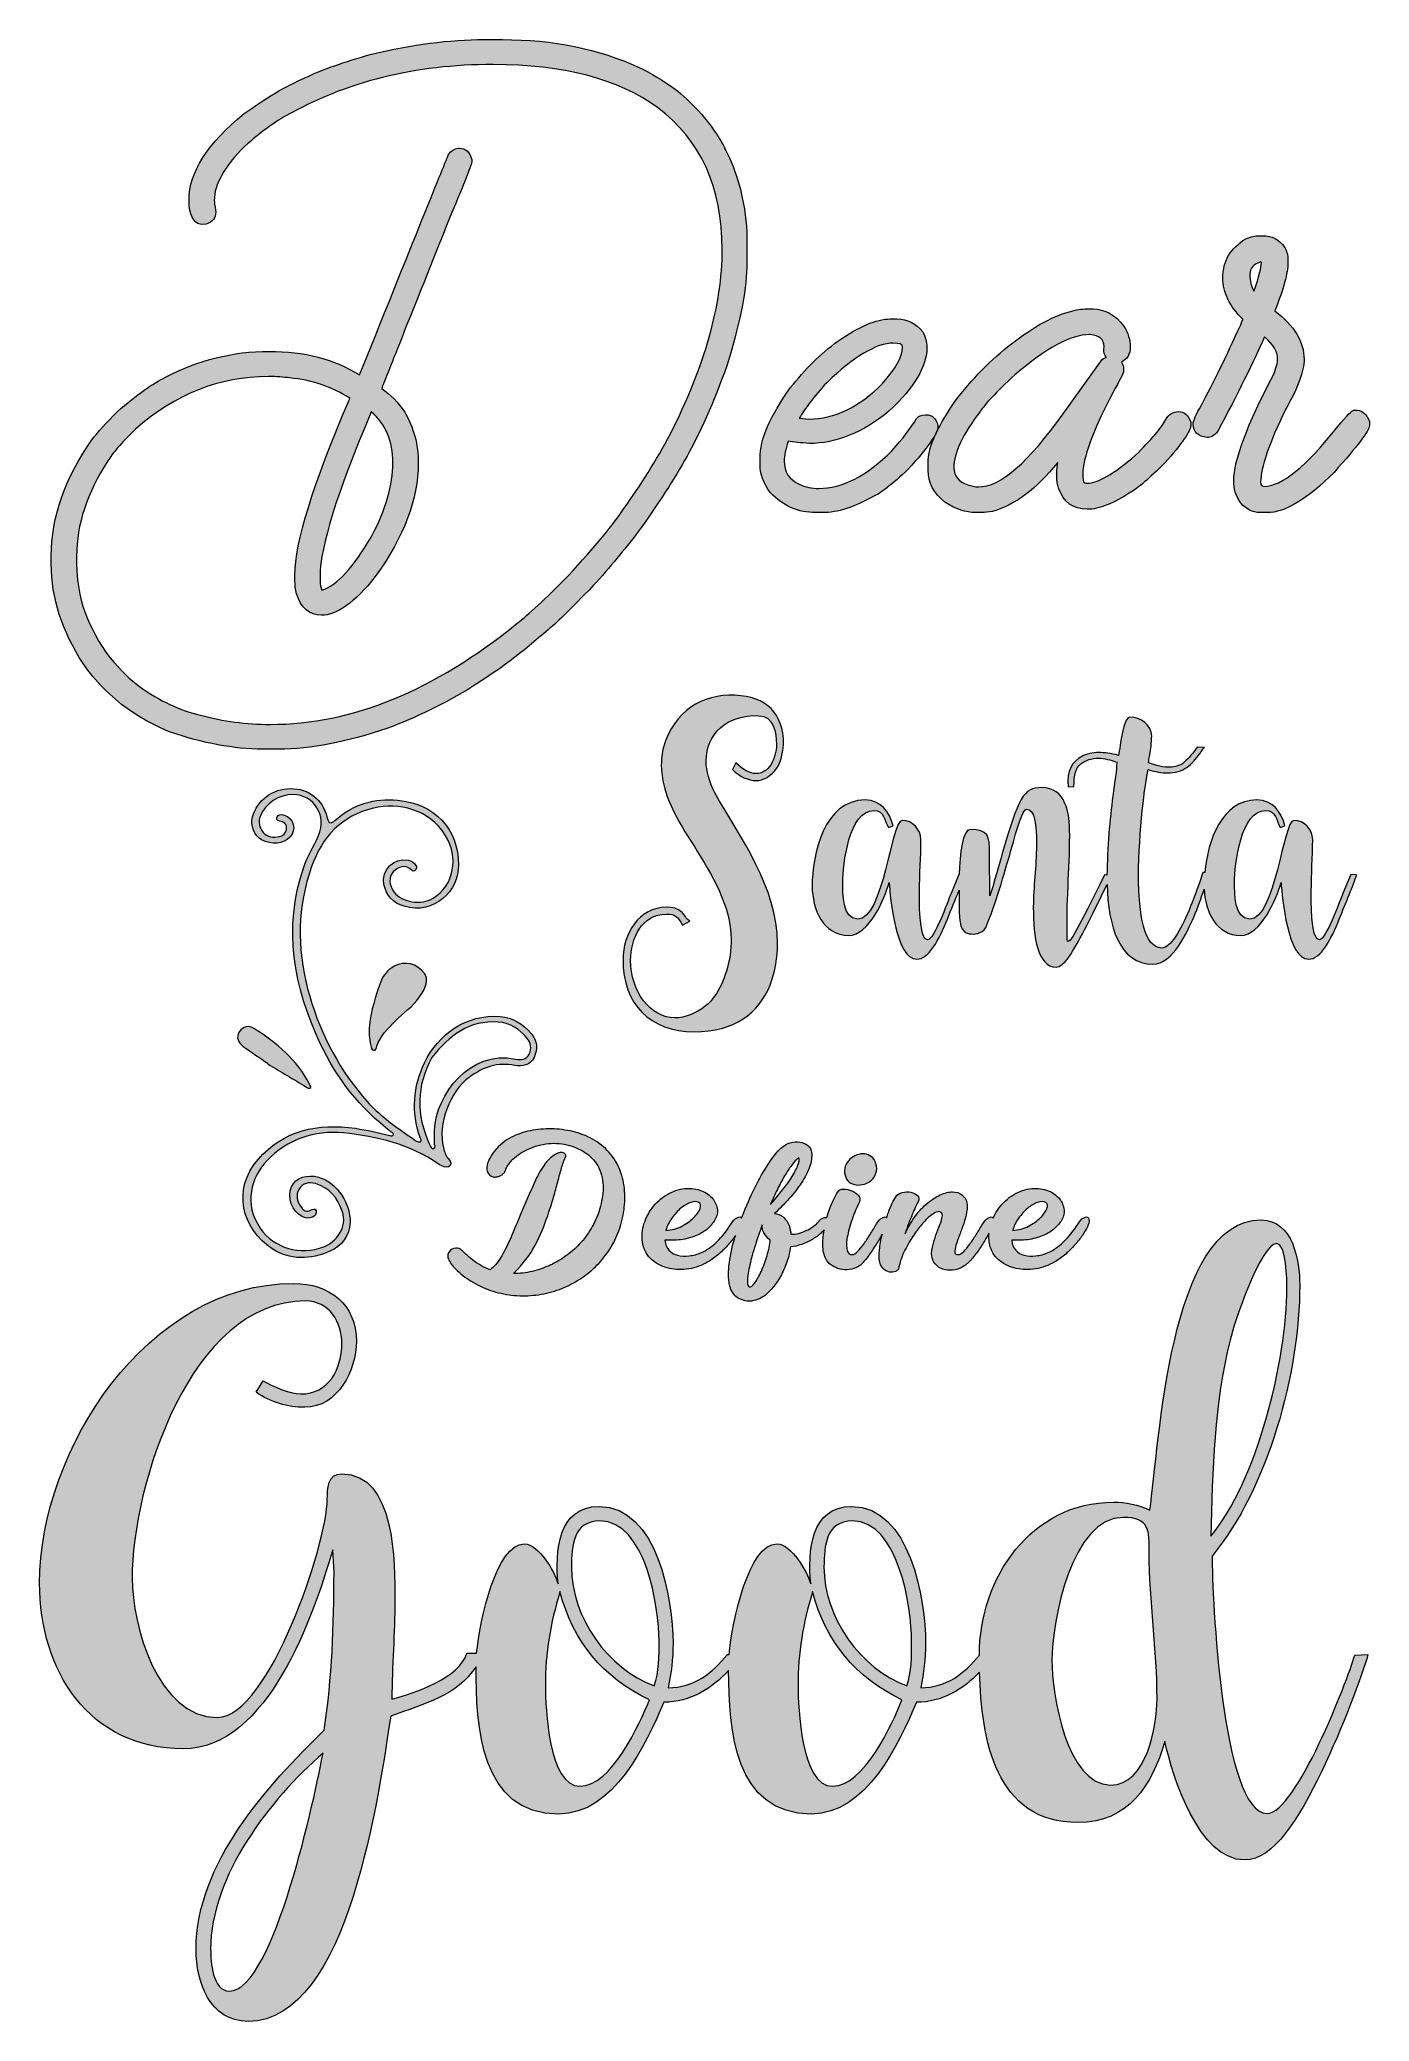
# Model space of a CAD drawing. Header units: inches. Extents: x 1.9 to 12.3, y -16.4 to -1.
import ezdxf

# ---------------------------------------------------------------- set-up
doc = ezdxf.new("R2010")
doc.units = ezdxf.units.IN
doc.header["$MEASUREMENT"] = 0
doc.layers.add('Layer 1', color=7, linetype='Continuous')

# ---------------------------------------------------------------- blocks, each defined once
blk = doc.blocks.new('block 2')
at = {"layer": 'Layer 1', "lineweight": 0}
for points, knots in [([(2.63, -6.226), (2.735, -6.298), (2.843, -6.356), (2.954, -6.402), (3.213, -6.491), (3.454, -6.536), (3.677, -6.536), (3.677, -6.536), (3.805, -6.536), (3.805, -6.536), (4.051, -6.536), (4.331, -6.482), (4.645, -6.375), (4.871, -6.292), (5.093, -6.183), (5.312, -6.049), (5.504, -5.929), (5.701, -5.782), (5.9, -5.607), (5.951, -5.567), (6.068, -5.453), (6.251, -5.264), (6.38, -5.121), (6.495, -4.983), (6.596, -4.851), (6.755, -4.631), (6.883, -4.433), (6.98, -4.257), (7.102, -4.035), (7.21, -3.787), (7.304, -3.511), (7.399, -3.193), (7.446, -2.94), (7.446, -2.752), (7.446, -2.752), (7.446, -2.545), (7.446, -2.545), (7.446, -2.445), (7.429, -2.323), (7.395, -2.18), (7.358, -2.045), (7.32, -1.944), (7.281, -1.878), (7.25, -1.804), (7.188, -1.71), (7.095, -1.598), (7.009, -1.504), (6.94, -1.439), (6.889, -1.401), (6.791, -1.331), (6.698, -1.275), (6.608, -1.232), (6.292, -1.088), (5.937, -1.015), (5.543, -1.015), (5.543, -1.015), (5.401, -1.015), (5.401, -1.015), (5.134, -1.015), (4.842, -1.053), (4.525, -1.129), (4.313, -1.188), (4.14, -1.249), (4.005, -1.313), (3.855, -1.379), (3.698, -1.472), (3.534, -1.591), (3.248, -1.824), (3.105, -2.048), (3.105, -2.262), (3.105, -2.272), (3.106, -2.287), (3.107, -2.308), (3.118, -2.406), (3.153, -2.454), (3.212, -2.454), (3.212, -2.454), (3.239, -2.452), (3.239, -2.452), (3.289, -2.434), (3.313, -2.403), (3.313, -2.357), (3.305, -2.305), (3.301, -2.275), (3.301, -2.266), (3.301, -2.143), (3.379, -2.003), (3.536, -1.847), (3.662, -1.737), (3.767, -1.659), (3.852, -1.612), (4.324, -1.344), (4.864, -1.209), (5.471, -1.209), (6.017, -1.209), (6.444, -1.321), (6.751, -1.544), (7.086, -1.796), (7.254, -2.164), (7.254, -2.648), (7.254, -3.078), (7.119, -3.557), (6.848, -4.087), (6.74, -4.291), (6.621, -4.483), (6.489, -4.663), (6.413, -4.782), (6.268, -4.956), (6.055, -5.188), (5.876, -5.368), (5.744, -5.491), (5.659, -5.557), (5.013, -6.082), (4.373, -6.344), (3.739, -6.344), (3.55, -6.344), (3.368, -6.32), (3.194, -6.272), (3.035, -6.236), (2.877, -6.161), (2.719, -6.049), (2.651, -6), (2.575, -5.926), (2.49, -5.826), (2.316, -5.592), (2.23, -5.349), (2.23, -5.097), (2.23, -5.097), (2.23, -5.033), (2.23, -5.033), (2.23, -4.789), (2.311, -4.543), (2.473, -4.294), (2.506, -4.237), (2.578, -4.155), (2.688, -4.046), (2.998, -3.774), (3.342, -3.637), (3.722, -3.637), (3.787, -3.637), (3.842, -3.641), (3.887, -3.648), (4.058, -3.663), (4.214, -3.715), (4.356, -3.805), (4.356, -3.811), (4.353, -3.818), (4.348, -3.825), (4.068, -4.48), (3.929, -4.932), (3.929, -5.179), (3.929, -5.179), (3.929, -5.223), (3.929, -5.223), (3.929, -5.257), (3.933, -5.292), (3.941, -5.328), (3.977, -5.44), (4.041, -5.495), (4.135, -5.495), (4.255, -5.495), (4.394, -5.395), (4.554, -5.194), (4.777, -4.883), (4.889, -4.589), (4.889, -4.312), (4.889, -4.165), (4.853, -4.032), (4.783, -3.914), (4.732, -3.838), (4.672, -3.777), (4.604, -3.73), (4.652, -3.605), (4.83, -3.159), (5.138, -2.392), (5.25, -2.121), (5.306, -1.979), (5.306, -1.965), (5.306, -1.965), (5.306, -1.949), (5.306, -1.949), (5.289, -1.889), (5.257, -1.86), (5.209, -1.86), (5.181, -1.86), (5.154, -1.874), (5.128, -1.901), (5.112, -1.936), (4.88, -2.51), (4.432, -3.625), (4.237, -3.502), (4.002, -3.441), (3.728, -3.441), (3.446, -3.441), (3.177, -3.509), (2.921, -3.643), (2.825, -3.688), (2.7, -3.776), (2.547, -3.91), (2.459, -3.998), (2.393, -4.071), (2.349, -4.129), (2.139, -4.429), (2.033, -4.73), (2.033, -5.033), (2.033, -5.033), (2.033, -5.097), (2.033, -5.097), (2.033, -5.36), (2.116, -5.618), (2.281, -5.871), (2.377, -6.009), (2.494, -6.127), (2.63, -6.226)], [0, 0, 0, 0, 1, 1, 1, 2, 2, 2, 3, 3, 3, 4, 4, 4, 5, 5, 5, 6, 6, 6, 7, 7, 7, 8, 8, 8, 9, 9, 9, 10, 10, 10, 11, 11, 11, 12, 12, 12, 13, 13, 13, 14, 14, 14, 15, 15, 15, 16, 16, 16, 17, 17, 17, 18, 18, 18, 19, 19, 19, 20, 20, 20, 21, 21, 21, 22, 22, 22, 23, 23, 23, 24, 24, 24, 25, 25, 25, 26, 26, 26, 27, 27, 27, 28, 28, 28, 29, 29, 29, 30, 30, 30, 31, 31, 31, 32, 32, 32, 33, 33, 33, 34, 34, 34, 35, 35, 35, 36, 36, 36, 37, 37, 37, 38, 38, 38, 39, 39, 39, 40, 40, 40, 41, 41, 41, 42, 42, 42, 43, 43, 43, 44, 44, 44, 45, 45, 45, 46, 46, 46, 47, 47, 47, 48, 48, 48, 49, 49, 49, 50, 50, 50, 51, 51, 51, 52, 52, 52, 53, 53, 53, 54, 54, 54, 55, 55, 55, 56, 56, 56, 57, 57, 57, 58, 58, 58, 59, 59, 59, 60, 60, 60, 61, 61, 61, 62, 62, 62, 63, 63, 63, 64, 64, 64, 65, 65, 65, 66, 66, 66, 67, 67, 67, 68, 68, 68, 69, 69, 69, 70, 70, 70, 71, 71, 71, 71]), ([(4.523, -3.912), (4.636, -4.01), (4.692, -4.141), (4.692, -4.306), (4.692, -4.48), (4.636, -4.673), (4.523, -4.886), (4.383, -5.123), (4.255, -5.261), (4.139, -5.299), (4.13, -5.281), (4.125, -5.255), (4.125, -5.221), (4.125, -5.221), (4.125, -5.184), (4.125, -5.184), (4.125, -4.963), (4.258, -4.539), (4.523, -3.912)], [0, 0, 0, 0, 1, 1, 1, 2, 2, 2, 3, 3, 3, 4, 4, 4, 5, 5, 5, 6, 6, 6, 6])]:
    blk.add_open_spline(points, degree=3, knots=knots, dxfattribs=at)
blk = doc.blocks.new('block 3')
at = {"layer": 'Layer 1', "lineweight": 0}
for points, knots in [([(7.982, -4.696), (7.982, -4.696), (8.031, -4.696), (8.031, -4.696), (8.153, -4.696), (8.285, -4.654), (8.428, -4.57), (8.48, -4.551), (8.572, -4.48), (8.702, -4.358), (8.85, -4.193), (8.926, -4.087), (8.932, -4.04), (8.932, -4.04), (8.932, -4.017), (8.932, -4.017), (8.918, -3.962), (8.888, -3.935), (8.841, -3.935), (8.841, -3.935), (8.837, -3.935), (8.837, -3.935), (8.804, -3.935), (8.78, -3.944), (8.766, -3.963), (8.724, -4.036), (8.66, -4.12), (8.574, -4.215), (8.379, -4.411), (8.189, -4.508), (8.005, -4.508), (7.952, -4.508), (7.902, -4.497), (7.854, -4.475), (7.775, -4.441), (7.736, -4.38), (7.736, -4.292), (7.738, -4.253), (7.748, -4.204), (7.767, -4.143), (7.767, -4.143), (7.767, -4.139), (7.767, -4.139), (7.811, -4.147), (7.866, -4.153), (7.93, -4.158), (8.142, -4.158), (8.35, -4.073), (8.554, -3.904), (8.749, -3.722), (8.847, -3.557), (8.847, -3.41), (8.847, -3.41), (8.847, -3.408), (8.847, -3.408), (8.847, -3.367), (8.836, -3.328), (8.814, -3.29), (8.762, -3.223), (8.695, -3.189), (8.614, -3.189), (8.614, -3.189), (8.56, -3.189), (8.56, -3.189), (8.454, -3.189), (8.318, -3.247), (8.153, -3.363), (8.021, -3.458), (7.898, -3.579), (7.784, -3.726), (7.627, -3.944), (7.548, -4.126), (7.548, -4.273), (7.548, -4.273), (7.548, -4.321), (7.548, -4.321), (7.548, -4.394), (7.575, -4.467), (7.629, -4.542), (7.729, -4.645), (7.847, -4.696), (7.982, -4.696)], [0, 0, 0, 0, 1, 1, 1, 2, 2, 2, 3, 3, 3, 4, 4, 4, 5, 5, 5, 6, 6, 6, 7, 7, 7, 8, 8, 8, 9, 9, 9, 10, 10, 10, 11, 11, 11, 12, 12, 12, 13, 13, 13, 14, 14, 14, 15, 15, 15, 16, 16, 16, 17, 17, 17, 18, 18, 18, 19, 19, 19, 20, 20, 20, 21, 21, 21, 22, 22, 22, 23, 23, 23, 24, 24, 24, 25, 25, 25, 26, 26, 26, 27, 27, 27, 27]), ([(8.067, -3.685), (8.281, -3.48), (8.454, -3.377), (8.585, -3.377), (8.633, -3.377), (8.657, -3.386), (8.657, -3.404), (8.657, -3.404), (8.657, -3.412), (8.657, -3.412), (8.657, -3.481), (8.605, -3.574), (8.502, -3.691), (8.318, -3.875), (8.127, -3.968), (7.93, -3.968), (7.93, -3.968), (7.854, -3.961), (7.854, -3.961), (7.897, -3.887), (7.967, -3.795), (8.067, -3.685)], [0, 0, 0, 0, 1, 1, 1, 2, 2, 2, 3, 3, 3, 4, 4, 4, 5, 5, 5, 6, 6, 6, 7, 7, 7, 7])]:
    blk.add_open_spline(points, degree=3, knots=knots, dxfattribs=at)
blk = doc.blocks.new('block 4')
at = {"layer": 'Layer 1', "lineweight": 0}
for points, knots in [([(8.856, -4.368), (8.856, -4.462), (8.899, -4.544), (8.986, -4.614), (9.071, -4.669), (9.151, -4.696), (9.226, -4.696), (9.226, -4.696), (9.275, -4.696), (9.275, -4.696), (9.296, -4.696), (9.323, -4.693), (9.358, -4.686), (9.531, -4.638), (9.7, -4.512), (9.863, -4.308), (9.863, -4.308), (9.866, -4.308), (9.866, -4.308), (9.866, -4.308), (9.866, -4.31), (9.866, -4.31), (9.86, -4.331), (9.857, -4.358), (9.857, -4.391), (9.857, -4.391), (9.857, -4.414), (9.857, -4.414), (9.857, -4.447), (9.862, -4.478), (9.872, -4.506), (9.91, -4.615), (9.984, -4.67), (10.093, -4.67), (10.188, -4.67), (10.301, -4.625), (10.433, -4.537), (10.488, -4.507), (10.576, -4.431), (10.697, -4.31), (10.832, -4.158), (10.9, -4.06), (10.9, -4.017), (10.9, -4.017), (10.9, -3.992), (10.9, -3.992), (10.881, -3.937), (10.85, -3.91), (10.807, -3.91), (10.761, -3.91), (10.728, -3.93), (10.706, -3.972), (10.671, -4.036), (10.593, -4.129), (10.47, -4.25), (10.302, -4.395), (10.177, -4.467), (10.093, -4.467), (10.093, -4.467), (10.086, -4.467), (10.086, -4.467), (10.069, -4.467), (10.06, -4.451), (10.06, -4.42), (10.06, -4.42), (10.06, -4.397), (10.06, -4.397), (10.06, -4.275), (10.137, -4.063), (10.293, -3.763), (10.349, -3.666), (10.377, -3.609), (10.377, -3.594), (10.377, -3.594), (10.377, -3.571), (10.377, -3.571), (10.377, -3.562), (10.372, -3.546), (10.361, -3.526), (10.361, -3.526), (10.361, -3.524), (10.361, -3.524), (10.406, -3.504), (10.429, -3.465), (10.429, -3.404), (10.429, -3.352), (10.413, -3.299), (10.38, -3.245), (10.312, -3.156), (10.232, -3.111), (10.14, -3.111), (10.14, -3.111), (10.076, -3.111), (10.076, -3.111), (10.057, -3.111), (10.035, -3.114), (10.01, -3.119), (9.867, -3.148), (9.709, -3.228), (9.535, -3.359), (9.373, -3.481), (9.223, -3.628), (9.087, -3.8), (8.933, -4.014), (8.856, -4.184), (8.856, -4.31), (8.856, -4.31), (8.856, -4.368), (8.856, -4.368)], [0, 0, 0, 0, 1, 1, 1, 2, 2, 2, 3, 3, 3, 4, 4, 4, 5, 5, 5, 6, 6, 6, 7, 7, 7, 8, 8, 8, 9, 9, 9, 10, 10, 10, 11, 11, 11, 12, 12, 12, 13, 13, 13, 14, 14, 14, 15, 15, 15, 16, 16, 16, 17, 17, 17, 18, 18, 18, 19, 19, 19, 20, 20, 20, 21, 21, 21, 22, 22, 22, 23, 23, 23, 24, 24, 24, 25, 25, 25, 26, 26, 26, 27, 27, 27, 28, 28, 28, 29, 29, 29, 30, 30, 30, 31, 31, 31, 32, 32, 32, 33, 33, 33, 34, 34, 34, 35, 35, 35, 36, 36, 36, 36]), ([(9.263, -3.906), (9.293, -3.858), (9.382, -3.763), (9.531, -3.623), (9.777, -3.415), (9.97, -3.311), (10.109, -3.311), (10.109, -3.311), (10.117, -3.311), (10.117, -3.311), (10.189, -3.318), (10.225, -3.349), (10.225, -3.404), (10.225, -3.404), (10.223, -3.423), (10.223, -3.423), (10.223, -3.447), (10.229, -3.469), (10.241, -3.487), (10.241, -3.487), (10.241, -3.489), (10.241, -3.489), (10.238, -3.489), (10.228, -3.494), (10.21, -3.505), (10.21, -3.505), (9.907, -3.926), (9.907, -3.926), (9.637, -4.306), (9.418, -4.496), (9.248, -4.496), (9.221, -4.495), (9.193, -4.489), (9.166, -4.48), (9.093, -4.456), (9.056, -4.411), (9.056, -4.345), (9.056, -4.233), (9.125, -4.086), (9.263, -3.906)], [0, 0, 0, 0, 1, 1, 1, 2, 2, 2, 3, 3, 3, 4, 4, 4, 5, 5, 5, 6, 6, 6, 7, 7, 7, 8, 8, 8, 9, 9, 9, 10, 10, 10, 11, 11, 11, 12, 12, 12, 13, 13, 13, 13])]:
    blk.add_open_spline(points, degree=3, knots=knots, dxfattribs=at)
blk = doc.blocks.new('block 5')
at = {"layer": 'Layer 1', "lineweight": 0}
for points, knots in [([(12.197, -3.899), (12.197, -3.899), (12.17, -3.899), (12.17, -3.899), (12.156, -3.898), (12.115, -3.941), (12.044, -4.027), (11.799, -4.337), (11.607, -4.492), (11.468, -4.492), (11.466, -4.489), (11.462, -4.488), (11.458, -4.488), (11.448, -4.488), (11.444, -4.478), (11.444, -4.457), (11.444, -4.348), (11.508, -4.16), (11.638, -3.893), (11.734, -3.724), (11.782, -3.594), (11.782, -3.503), (11.782, -3.367), (11.706, -3.242), (11.555, -3.127), (11.622, -2.957), (11.656, -2.831), (11.656, -2.75), (11.656, -2.75), (11.656, -2.729), (11.656, -2.729), (11.656, -2.693), (11.648, -2.661), (11.631, -2.632), (11.589, -2.571), (11.531, -2.541), (11.458, -2.541), (11.458, -2.541), (11.433, -2.541), (11.433, -2.541), (11.402, -2.541), (11.366, -2.549), (11.328, -2.566), (11.21, -2.636), (11.15, -2.737), (11.15, -2.869), (11.15, -2.984), (11.202, -3.091), (11.305, -3.191), (11.305, -3.194), (11.3, -3.209), (11.289, -3.235), (11.174, -3.485), (11.073, -3.692), (10.985, -3.854), (10.941, -3.933), (10.919, -3.982), (10.919, -4.003), (10.919, -4.003), (10.919, -4.011), (10.919, -4.011), (10.919, -4.069), (10.956, -4.102), (11.029, -4.112), (11.055, -4.112), (11.082, -4.096), (11.111, -4.063), (11.267, -3.768), (11.388, -3.523), (11.475, -3.328), (11.542, -3.388), (11.576, -3.445), (11.576, -3.497), (11.576, -3.53), (11.565, -3.573), (11.543, -3.625), (11.338, -4.013), (11.235, -4.288), (11.235, -4.449), (11.235, -4.484), (11.24, -4.518), (11.25, -4.55), (11.289, -4.648), (11.357, -4.696), (11.452, -4.696), (11.452, -4.696), (11.493, -4.696), (11.493, -4.696), (11.634, -4.696), (11.808, -4.592), (12.015, -4.383), (12.198, -4.179), (12.29, -4.058), (12.29, -4.019), (12.29, -4.019), (12.29, -3.988), (12.29, -3.988), (12.271, -3.932), (12.24, -3.902), (12.197, -3.899)], [0, 0, 0, 0, 1, 1, 1, 2, 2, 2, 3, 3, 3, 4, 4, 4, 5, 5, 5, 6, 6, 6, 7, 7, 7, 8, 8, 8, 9, 9, 9, 10, 10, 10, 11, 11, 11, 12, 12, 12, 13, 13, 13, 14, 14, 14, 15, 15, 15, 16, 16, 16, 17, 17, 17, 18, 18, 18, 19, 19, 19, 20, 20, 20, 21, 21, 21, 22, 22, 22, 23, 23, 23, 24, 24, 24, 25, 25, 25, 26, 26, 26, 27, 27, 27, 28, 28, 28, 29, 29, 29, 30, 30, 30, 31, 31, 31, 32, 32, 32, 33, 33, 33, 33]), ([(11.394, -2.97), (11.394, -2.97), (11.392, -2.97), (11.392, -2.97), (11.37, -2.936), (11.359, -2.894), (11.36, -2.844), (11.361, -2.793), (11.389, -2.761), (11.446, -2.745), (11.448, -2.745), (11.45, -2.747), (11.45, -2.75), (11.45, -2.787), (11.431, -2.86), (11.394, -2.97)], [0, 0, 0, 0, 1, 1, 1, 2, 2, 2, 3, 3, 3, 4, 4, 4, 5, 5, 5, 5])]:
    blk.add_open_spline(points, degree=3, knots=knots, dxfattribs=at)
blk = doc.blocks.new('block 6')
at = {"layer": 'Layer 1', "lineweight": 0}
for points, knots in [([(9.34, -10.409), (9.354, -10.454), (9.378, -10.49), (9.415, -10.519), (9.451, -10.548), (9.493, -10.567), (9.541, -10.577), (9.588, -10.587), (9.639, -10.588), (9.692, -10.58), (9.745, -10.572), (9.795, -10.554), (9.842, -10.526), (9.872, -10.509), (9.9, -10.488), (9.927, -10.465), (9.954, -10.442), (9.978, -10.418), (9.999, -10.393), (10.021, -10.368), (10.04, -10.344), (10.057, -10.32), (10.074, -10.296), (10.087, -10.273), (10.096, -10.253), (10.106, -10.234), (10.11, -10.217), (10.109, -10.204), (10.108, -10.19), (10.103, -10.181), (10.095, -10.178), (10.087, -10.174), (10.077, -10.177), (10.063, -10.185), (10.05, -10.192), (10.037, -10.207), (10.023, -10.229), (9.989, -10.284), (9.951, -10.331), (9.91, -10.371), (9.868, -10.41), (9.828, -10.438), (9.79, -10.454), (9.76, -10.467), (9.728, -10.476), (9.695, -10.479), (9.663, -10.483), (9.633, -10.482), (9.606, -10.475), (9.578, -10.468), (9.556, -10.455), (9.538, -10.435), (9.52, -10.416), (9.509, -10.39), (9.507, -10.356), (9.558, -10.36), (9.604, -10.358), (9.646, -10.351), (9.688, -10.344), (9.725, -10.333), (9.757, -10.318), (9.79, -10.304), (9.818, -10.287), (9.84, -10.266), (9.863, -10.246), (9.882, -10.224), (9.896, -10.2), (9.913, -10.171), (9.918, -10.141), (9.913, -10.11), (9.908, -10.079), (9.893, -10.051), (9.87, -10.026), (9.847, -10), (9.816, -9.981), (9.777, -9.967), (9.738, -9.954), (9.695, -9.951), (9.646, -9.958), (9.595, -9.966), (9.547, -9.984), (9.504, -10.014), (9.461, -10.044), (9.425, -10.081), (9.396, -10.124), (9.382, -10.144), (9.371, -10.164), (9.362, -10.185), (9.359, -10.182), (9.357, -10.179), (9.354, -10.178), (9.346, -10.174), (9.335, -10.177), (9.322, -10.185), (9.309, -10.192), (9.295, -10.207), (9.281, -10.229), (9.264, -10.257), (9.248, -10.284), (9.231, -10.312), (9.214, -10.34), (9.198, -10.365), (9.181, -10.388), (9.165, -10.411), (9.149, -10.43), (9.134, -10.445), (9.118, -10.461), (9.104, -10.469), (9.091, -10.47), (9.075, -10.471), (9.067, -10.465), (9.065, -10.452), (9.064, -10.438), (9.067, -10.42), (9.073, -10.397), (9.08, -10.374), (9.089, -10.348), (9.1, -10.318), (9.112, -10.289), (9.122, -10.259), (9.133, -10.229), (9.143, -10.198), (9.151, -10.169), (9.156, -10.14), (9.162, -10.112), (9.163, -10.087), (9.158, -10.066), (9.152, -10.039), (9.139, -10.019), (9.119, -10.004), (9.1, -9.989), (9.075, -9.981), (9.047, -9.981), (9.018, -9.981), (8.986, -9.989), (8.95, -10.005), (8.914, -10.021), (8.877, -10.046), (8.839, -10.079), (8.805, -10.109), (8.774, -10.143), (8.748, -10.183), (8.722, -10.222), (8.698, -10.263), (8.677, -10.307), (8.685, -10.281), (8.695, -10.255), (8.704, -10.229), (8.714, -10.204), (8.723, -10.18), (8.733, -10.158), (8.742, -10.136), (8.751, -10.117), (8.758, -10.099), (8.766, -10.082), (8.773, -10.069), (8.778, -10.059), (8.788, -10.039), (8.786, -10.022), (8.774, -10.01), (8.761, -9.997), (8.743, -9.988), (8.722, -9.984), (8.7, -9.98), (8.677, -9.98), (8.654, -9.986), (8.631, -9.992), (8.615, -10.003), (8.604, -10.02), (8.584, -10.052), (8.565, -10.093), (8.547, -10.142), (8.543, -10.156), (8.538, -10.169), (8.534, -10.183), (8.532, -10.181), (8.53, -10.179), (8.528, -10.178), (8.52, -10.174), (8.509, -10.177), (8.496, -10.185), (8.483, -10.192), (8.469, -10.207), (8.455, -10.229), (8.438, -10.257), (8.422, -10.284), (8.405, -10.312), (8.388, -10.34), (8.372, -10.365), (8.355, -10.388), (8.339, -10.411), (8.323, -10.43), (8.308, -10.445), (8.292, -10.461), (8.278, -10.469), (8.265, -10.47), (8.247, -10.471), (8.234, -10.461), (8.227, -10.439), (8.221, -10.416), (8.22, -10.386), (8.225, -10.348), (8.231, -10.309), (8.241, -10.265), (8.258, -10.215), (8.274, -10.165), (8.295, -10.113), (8.322, -10.059), (8.33, -10.042), (8.327, -10.026), (8.314, -10.01), (8.301, -9.995), (8.283, -9.982), (8.262, -9.973), (8.241, -9.965), (8.22, -9.96), (8.198, -9.96), (8.176, -9.96), (8.161, -9.967), (8.153, -9.981), (8.129, -10.02), (8.108, -10.064), (8.09, -10.115), (8.082, -10.137), (8.075, -10.159), (8.069, -10.182), (8.061, -10.179), (8.052, -10.179), (8.041, -10.183), (8.028, -10.188), (8.016, -10.197), (8.005, -10.212), (7.994, -10.225), (7.981, -10.238), (7.963, -10.251), (7.946, -10.263), (7.928, -10.274), (7.908, -10.283), (7.888, -10.292), (7.868, -10.299), (7.847, -10.305), (7.827, -10.31), (7.807, -10.312), (7.789, -10.31), (7.788, -10.299), (7.786, -10.289), (7.784, -10.279), (7.782, -10.269), (7.779, -10.259), (7.777, -10.249), (7.765, -10.218), (7.749, -10.193), (7.727, -10.176), (7.706, -10.159), (7.683, -10.15), (7.661, -10.15), (7.7, -10.113), (7.738, -10.075), (7.775, -10.034), (7.811, -9.994), (7.843, -9.953), (7.87, -9.911), (7.898, -9.87), (7.919, -9.829), (7.933, -9.789), (7.948, -9.749), (7.953, -9.711), (7.95, -9.675), (7.947, -9.653), (7.937, -9.635), (7.92, -9.621), (7.903, -9.607), (7.882, -9.598), (7.859, -9.594), (7.835, -9.59), (7.81, -9.592), (7.783, -9.599), (7.757, -9.607), (7.733, -9.621), (7.711, -9.641), (7.682, -9.667), (7.649, -9.708), (7.614, -9.762), (7.578, -9.817), (7.543, -9.879), (7.508, -9.949), (7.473, -10.019), (7.441, -10.093), (7.41, -10.172), (7.408, -10.177), (7.407, -10.181), (7.405, -10.185), (7.403, -10.182), (7.4, -10.179), (7.397, -10.178), (7.389, -10.174), (7.378, -10.177), (7.365, -10.185), (7.352, -10.192), (7.338, -10.207), (7.324, -10.229), (7.291, -10.284), (7.253, -10.331), (7.211, -10.371), (7.17, -10.41), (7.13, -10.438), (7.092, -10.454), (7.061, -10.467), (7.029, -10.476), (6.997, -10.479), (6.964, -10.483), (6.934, -10.482), (6.907, -10.475), (6.88, -10.468), (6.857, -10.455), (6.839, -10.435), (6.821, -10.416), (6.811, -10.39), (6.808, -10.356), (6.859, -10.36), (6.906, -10.358), (6.947, -10.351), (6.989, -10.344), (7.026, -10.333), (7.059, -10.318), (7.091, -10.304), (7.119, -10.287), (7.142, -10.266), (7.165, -10.246), (7.183, -10.224), (7.197, -10.2), (7.214, -10.171), (7.22, -10.141), (7.215, -10.11), (7.209, -10.079), (7.195, -10.051), (7.172, -10.026), (7.148, -10), (7.117, -9.981), (7.079, -9.967), (7.04, -9.954), (6.996, -9.951), (6.948, -9.958), (6.896, -9.966), (6.849, -9.984), (6.806, -10.014), (6.762, -10.044), (6.726, -10.081), (6.697, -10.124), (6.668, -10.167), (6.648, -10.213), (6.637, -10.263), (6.626, -10.313), (6.628, -10.361), (6.642, -10.409), (6.655, -10.454), (6.68, -10.49), (6.717, -10.519), (6.753, -10.548), (6.795, -10.567), (6.843, -10.577), (6.89, -10.587), (6.94, -10.588), (6.994, -10.58), (7.047, -10.572), (7.097, -10.554), (7.143, -10.526), (7.173, -10.509), (7.202, -10.488), (7.228, -10.465), (7.255, -10.442), (7.28, -10.418), (7.301, -10.393), (7.323, -10.368), (7.342, -10.344), (7.358, -10.32), (7.35, -10.347), (7.342, -10.374), (7.335, -10.4), (7.316, -10.474), (7.306, -10.542), (7.303, -10.604), (7.3, -10.667), (7.309, -10.717), (7.329, -10.755), (7.341, -10.777), (7.356, -10.794), (7.374, -10.805), (7.393, -10.817), (7.412, -10.825), (7.433, -10.829), (7.454, -10.833), (7.475, -10.833), (7.497, -10.828), (7.519, -10.824), (7.539, -10.817), (7.558, -10.806), (7.587, -10.789), (7.614, -10.766), (7.639, -10.737), (7.664, -10.708), (7.687, -10.676), (7.707, -10.64), (7.727, -10.604), (7.744, -10.566), (7.758, -10.526), (7.771, -10.486), (7.781, -10.446), (7.786, -10.408), (7.815, -10.407), (7.844, -10.401), (7.873, -10.39), (7.902, -10.379), (7.93, -10.366), (7.956, -10.351), (7.981, -10.336), (8.004, -10.32), (8.023, -10.302), (8.033, -10.294), (8.041, -10.286), (8.047, -10.278), (8.04, -10.324), (8.036, -10.367), (8.038, -10.408), (8.04, -10.452), (8.049, -10.486), (8.066, -10.512), (8.08, -10.534), (8.098, -10.551), (8.12, -10.563), (8.143, -10.574), (8.166, -10.582), (8.19, -10.586), (8.215, -10.589), (8.238, -10.588), (8.262, -10.583), (8.285, -10.578), (8.305, -10.569), (8.322, -10.557), (8.34, -10.543), (8.359, -10.523), (8.379, -10.497), (8.399, -10.471), (8.418, -10.443), (8.437, -10.413), (8.456, -10.384), (8.474, -10.355), (8.49, -10.326), (8.493, -10.321), (8.496, -10.315), (8.499, -10.31), (8.489, -10.354), (8.482, -10.395), (8.478, -10.433), (8.473, -10.476), (8.474, -10.508), (8.48, -10.529), (8.488, -10.556), (8.5, -10.576), (8.517, -10.588), (8.534, -10.6), (8.551, -10.606), (8.568, -10.607), (8.585, -10.608), (8.6, -10.604), (8.612, -10.596), (8.624, -10.587), (8.63, -10.577), (8.629, -10.565), (8.639, -10.521), (8.654, -10.477), (8.676, -10.435), (8.698, -10.392), (8.72, -10.353), (8.744, -10.318), (8.768, -10.283), (8.791, -10.253), (8.813, -10.228), (8.835, -10.203), (8.85, -10.187), (8.86, -10.179), (8.9, -10.146), (8.929, -10.131), (8.947, -10.136), (8.966, -10.14), (8.971, -10.156), (8.964, -10.185), (8.959, -10.206), (8.951, -10.23), (8.94, -10.256), (8.929, -10.283), (8.919, -10.311), (8.91, -10.338), (8.9, -10.366), (8.893, -10.393), (8.888, -10.421), (8.882, -10.448), (8.882, -10.473), (8.888, -10.496), (8.893, -10.52), (8.905, -10.539), (8.923, -10.555), (8.942, -10.571), (8.963, -10.582), (8.988, -10.588), (9.013, -10.593), (9.039, -10.593), (9.067, -10.588), (9.094, -10.582), (9.121, -10.57), (9.146, -10.551), (9.168, -10.535), (9.19, -10.513), (9.21, -10.487), (9.231, -10.461), (9.25, -10.434), (9.268, -10.406), (9.286, -10.378), (9.303, -10.351), (9.318, -10.324), (9.322, -10.316), (9.326, -10.309), (9.33, -10.302), (9.327, -10.338), (9.33, -10.374), (9.34, -10.409)], [0, 0, 0, 0, 1, 1, 1, 2, 2, 2, 3, 3, 3, 4, 4, 4, 5, 5, 5, 6, 6, 6, 7, 7, 7, 8, 8, 8, 9, 9, 9, 10, 10, 10, 11, 11, 11, 12, 12, 12, 13, 13, 13, 14, 14, 14, 15, 15, 15, 16, 16, 16, 17, 17, 17, 18, 18, 18, 19, 19, 19, 20, 20, 20, 21, 21, 21, 22, 22, 22, 23, 23, 23, 24, 24, 24, 25, 25, 25, 26, 26, 26, 27, 27, 27, 28, 28, 28, 29, 29, 29, 30, 30, 30, 31, 31, 31, 32, 32, 32, 33, 33, 33, 34, 34, 34, 35, 35, 35, 36, 36, 36, 37, 37, 37, 38, 38, 38, 39, 39, 39, 40, 40, 40, 41, 41, 41, 42, 42, 42, 43, 43, 43, 44, 44, 44, 45, 45, 45, 46, 46, 46, 47, 47, 47, 48, 48, 48, 49, 49, 49, 50, 50, 50, 51, 51, 51, 52, 52, 52, 53, 53, 53, 54, 54, 54, 55, 55, 55, 56, 56, 56, 57, 57, 57, 58, 58, 58, 59, 59, 59, 60, 60, 60, 61, 61, 61, 62, 62, 62, 63, 63, 63, 64, 64, 64, 65, 65, 65, 66, 66, 66, 67, 67, 67, 68, 68, 68, 69, 69, 69, 70, 70, 70, 71, 71, 71, 72, 72, 72, 73, 73, 73, 74, 74, 74, 75, 75, 75, 76, 76, 76, 77, 77, 77, 78, 78, 78, 79, 79, 79, 80, 80, 80, 81, 81, 81, 82, 82, 82, 83, 83, 83, 84, 84, 84, 85, 85, 85, 86, 86, 86, 87, 87, 87, 88, 88, 88, 89, 89, 89, 90, 90, 90, 91, 91, 91, 92, 92, 92, 93, 93, 93, 94, 94, 94, 95, 95, 95, 96, 96, 96, 97, 97, 97, 98, 98, 98, 99, 99, 99, 100, 100, 100, 101, 101, 101, 102, 102, 102, 103, 103, 103, 104, 104, 104, 105, 105, 105, 106, 106, 106, 107, 107, 107, 108, 108, 108, 109, 109, 109, 110, 110, 110, 111, 111, 111, 112, 112, 112, 113, 113, 113, 114, 114, 114, 115, 115, 115, 116, 116, 116, 117, 117, 117, 118, 118, 118, 119, 119, 119, 120, 120, 120, 121, 121, 121, 122, 122, 122, 123, 123, 123, 124, 124, 124, 125, 125, 125, 126, 126, 126, 127, 127, 127, 128, 128, 128, 129, 129, 129, 130, 130, 130, 131, 131, 131, 132, 132, 132, 133, 133, 133, 134, 134, 134, 135, 135, 135, 136, 136, 136, 137, 137, 137, 138, 138, 138, 139, 139, 139, 140, 140, 140, 141, 141, 141, 142, 142, 142, 143, 143, 143, 144, 144, 144, 145, 145, 145, 146, 146, 146, 147, 147, 147, 148, 148, 148, 149, 149, 149, 150, 150, 150, 151, 151, 151, 152, 152, 152, 153, 153, 153, 154, 154, 154, 155, 155, 155, 156, 156, 156, 157, 157, 157, 158, 158, 158, 159, 159, 159, 160, 160, 160, 161, 161, 161, 162, 162, 162, 163, 163, 163, 164, 164, 164, 165, 165, 165, 166, 166, 166, 167, 167, 167, 168, 168, 168, 169, 169, 169, 170, 170, 170, 171, 171, 171, 172, 172, 172, 173, 173, 173, 174, 174, 174, 175, 175, 175, 175]), ([(7.629, -10.079), (7.647, -10.039), (7.665, -9.999), (7.683, -9.962), (7.702, -9.924), (7.72, -9.889), (7.739, -9.857), (7.758, -9.826), (7.777, -9.798), (7.795, -9.774), (7.814, -9.749), (7.832, -9.73), (7.849, -9.715), (7.855, -9.73), (7.853, -9.752), (7.841, -9.78), (7.829, -9.809), (7.812, -9.84), (7.79, -9.874), (7.768, -9.908), (7.742, -9.943), (7.713, -9.979), (7.684, -10.015), (7.656, -10.048), (7.629, -10.079)], [0, 0, 0, 0, 1, 1, 1, 2, 2, 2, 3, 3, 3, 4, 4, 4, 5, 5, 5, 6, 6, 6, 7, 7, 7, 8, 8, 8, 8]), ([(6.862, -10.187), (6.883, -10.156), (6.907, -10.13), (6.932, -10.109), (6.958, -10.088), (6.983, -10.073), (7.009, -10.064), (7.034, -10.055), (7.056, -10.055), (7.073, -10.064), (7.088, -10.072), (7.09, -10.088), (7.082, -10.111), (7.074, -10.134), (7.057, -10.157), (7.033, -10.182), (7.008, -10.207), (6.977, -10.229), (6.94, -10.249), (6.902, -10.268), (6.861, -10.279), (6.816, -10.281), (6.825, -10.248), (6.84, -10.217), (6.862, -10.187)], [0, 0, 0, 0, 1, 1, 1, 2, 2, 2, 3, 3, 3, 4, 4, 4, 5, 5, 5, 6, 6, 6, 7, 7, 7, 8, 8, 8, 8]), ([(9.56, -10.187), (9.582, -10.156), (9.605, -10.13), (9.631, -10.109), (9.656, -10.088), (9.682, -10.073), (9.707, -10.064), (9.733, -10.055), (9.754, -10.055), (9.772, -10.064), (9.786, -10.072), (9.789, -10.088), (9.78, -10.111), (9.772, -10.134), (9.756, -10.157), (9.731, -10.182), (9.706, -10.207), (9.675, -10.229), (9.638, -10.249), (9.601, -10.268), (9.559, -10.279), (9.515, -10.281), (9.523, -10.248), (9.538, -10.217), (9.56, -10.187)], [0, 0, 0, 0, 1, 1, 1, 2, 2, 2, 3, 3, 3, 4, 4, 4, 5, 5, 5, 6, 6, 6, 7, 7, 7, 8, 8, 8, 8]), ([(7.603, -10.477), (7.59, -10.52), (7.576, -10.561), (7.559, -10.598), (7.542, -10.635), (7.525, -10.665), (7.508, -10.689), (7.491, -10.712), (7.477, -10.723), (7.465, -10.72), (7.455, -10.718), (7.45, -10.702), (7.45, -10.675), (7.451, -10.647), (7.456, -10.611), (7.465, -10.567), (7.475, -10.522), (7.488, -10.472), (7.506, -10.415), (7.523, -10.358), (7.542, -10.299), (7.564, -10.239), (7.563, -10.259), (7.567, -10.279), (7.578, -10.3), (7.589, -10.321), (7.606, -10.339), (7.628, -10.356), (7.624, -10.393), (7.616, -10.433), (7.603, -10.477)], [0, 0, 0, 0, 1, 1, 1, 2, 2, 2, 3, 3, 3, 4, 4, 4, 5, 5, 5, 6, 6, 6, 7, 7, 7, 8, 8, 8, 9, 9, 9, 10, 10, 10, 10])]:
    blk.add_open_spline(points, degree=3, knots=knots, dxfattribs=at)
blk = doc.blocks.new('block 7')
at = {"layer": 'Layer 1', "lineweight": 0}
for points, knots in [([(11.494, -14.818), (11.141, -14.818), (11.066, -13.116), (11.066, -12.815), (11.503, -12.288), (11.748, -11.385), (11.748, -10.708), (11.748, -10.515), (11.696, -10.2), (11.447, -10.2), (10.727, -10.2), (10.657, -11.954), (10.581, -12.457), (10.492, -12.415), (10.393, -12.396), (10.299, -12.396), (9.66, -12.396), (9.255, -12.984), (9.255, -13.586), (9.255, -13.586), (9.255, -13.587), (9.255, -13.587), (9.138, -13.73), (8.999, -13.84), (8.799, -13.84), (8.822, -13.722), (8.837, -13.619), (8.837, -13.492), (8.837, -13.158), (8.714, -12.429), (8.263, -12.429), (7.938, -12.429), (7.92, -12.782), (7.943, -13.031), (7.915, -12.937), (7.793, -12.721), (7.68, -12.721), (7.46, -12.721), (7.331, -13.32), (7.308, -13.582), (7.308, -13.582), (7.294, -13.581), (7.294, -13.581), (7.176, -13.727), (7.035, -13.84), (6.833, -13.84), (6.857, -13.722), (6.871, -13.619), (6.871, -13.492), (6.871, -13.158), (6.749, -12.429), (6.297, -12.429), (5.973, -12.429), (5.954, -12.782), (5.977, -13.031), (5.949, -12.937), (5.827, -12.721), (5.714, -12.721), (5.497, -12.721), (5.369, -13.305), (5.343, -13.572), (5.343, -13.572), (5.267, -13.572), (5.267, -13.572), (5.215, -13.76), (4.858, -13.882), (4.684, -13.929), (4.684, -13.666), (4.707, -13.421), (4.707, -13.158), (4.707, -12.871), (4.712, -12.175), (4.294, -12.175), (4.181, -12.175), (4.181, -12.293), (4.181, -12.373), (4.181, -12.716), (3.725, -14.071), (3.325, -14.071), (2.859, -14.071), (2.662, -13.351), (2.662, -12.989), (2.662, -12.269), (3.113, -10.83), (4.011, -10.83), (4.195, -10.83), (4.294, -10.995), (4.294, -11.159), (4.294, -11.362), (4.19, -11.554), (3.974, -11.554), (3.884, -11.554), (3.753, -11.493), (3.682, -11.451), (3.682, -11.451), (3.626, -11.54), (3.626, -11.54), (3.743, -11.62), (3.87, -11.658), (4.007, -11.658), (4.261, -11.658), (4.407, -11.366), (4.407, -11.145), (4.407, -10.858), (4.2, -10.694), (3.917, -10.694), (2.784, -10.694), (1.942, -11.987), (1.942, -13.026), (1.942, -13.704), (2.323, -14.315), (3.061, -14.315), (3.72, -14.315), (4.073, -13.276), (4.223, -12.768), (4.223, -12.768), (4.233, -12.942), (4.233, -12.942), (4.233, -13.356), (4.218, -13.76), (4.157, -14.169), (3.71, -14.607), (3.16, -15.204), (3.16, -15.876), (3.16, -16.13), (3.264, -16.436), (3.565, -16.436), (4.355, -16.436), (4.581, -14.64), (4.675, -14.061), (4.943, -13.962), (5.189, -13.903), (5.338, -13.677), (5.338, -14.138), (5.37, -14.823), (5.982, -14.823), (6.41, -14.823), (6.659, -14.282), (6.8, -13.953), (7.006, -13.953), (7.175, -13.844), (7.304, -13.706), (7.306, -14.166), (7.349, -14.823), (7.948, -14.823), (8.376, -14.823), (8.625, -14.282), (8.766, -13.953), (8.965, -13.953), (9.13, -13.851), (9.257, -13.719), (9.27, -14.237), (9.378, -14.889), (10.022, -14.889), (10.417, -14.889), (10.595, -14.602), (10.699, -14.259), (10.76, -14.536), (10.962, -15.18), (11.32, -15.18), (11.545, -15.18), (11.743, -14.856), (11.917, -14.494), (12.086, -14.141), (12.232, -13.751), (12.279, -13.581), (12.279, -13.581), (12.176, -13.586), (12.176, -13.586), (12.119, -13.788), (11.719, -14.818), (11.494, -14.818)], [0, 0, 0, 0, 1, 1, 1, 2, 2, 2, 3, 3, 3, 4, 4, 4, 5, 5, 5, 6, 6, 6, 7, 7, 7, 8, 8, 8, 9, 9, 9, 10, 10, 10, 11, 11, 11, 12, 12, 12, 13, 13, 13, 14, 14, 14, 15, 15, 15, 16, 16, 16, 17, 17, 17, 18, 18, 18, 19, 19, 19, 20, 20, 20, 21, 21, 21, 22, 22, 22, 23, 23, 23, 24, 24, 24, 25, 25, 25, 26, 26, 26, 27, 27, 27, 28, 28, 28, 29, 29, 29, 30, 30, 30, 31, 31, 31, 32, 32, 32, 33, 33, 33, 34, 34, 34, 35, 35, 35, 36, 36, 36, 37, 37, 37, 38, 38, 38, 39, 39, 39, 40, 40, 40, 41, 41, 41, 42, 42, 42, 43, 43, 43, 44, 44, 44, 45, 45, 45, 46, 46, 46, 47, 47, 47, 48, 48, 48, 49, 49, 49, 50, 50, 50, 51, 51, 51, 52, 52, 52, 53, 53, 53, 54, 54, 54, 55, 55, 55, 56, 56, 56, 57, 57, 57, 57]), ([(11.207, -11.136), (11.23, -11.014), (11.447, -10.383), (11.569, -10.383), (11.644, -10.383), (11.649, -10.675), (11.649, -10.731), (11.649, -11.282), (11.414, -12.241), (11.056, -12.66), (11.07, -12.152), (11.08, -11.625), (11.207, -11.136)], [0, 0, 0, 0, 1, 1, 1, 2, 2, 2, 3, 3, 3, 4, 4, 4, 4]), ([(6.725, -13.826), (6.363, -13.69), (6.081, -13.295), (6.081, -12.899), (6.081, -12.735), (6.095, -12.542), (6.302, -12.542), (6.659, -12.542), (6.763, -13.215), (6.763, -13.478), (6.763, -13.591), (6.763, -13.718), (6.725, -13.826)], [0, 0, 0, 0, 1, 1, 1, 2, 2, 2, 3, 3, 3, 4, 4, 4, 4]), ([(8.691, -13.826), (8.329, -13.69), (8.046, -13.295), (8.046, -12.899), (8.046, -12.735), (8.061, -12.542), (8.268, -12.542), (8.625, -12.542), (8.728, -13.215), (8.728, -13.478), (8.728, -13.591), (8.728, -13.718), (8.691, -13.826)], [0, 0, 0, 0, 1, 1, 1, 2, 2, 2, 3, 3, 3, 4, 4, 4, 4]), ([(10.276, -14.597), (9.932, -14.597), (9.819, -13.882), (9.819, -13.628), (9.819, -13.323), (9.975, -12.514), (10.374, -12.514), (10.581, -12.514), (10.577, -12.617), (10.577, -12.787), (10.577, -13.168), (10.638, -13.544), (10.638, -13.925), (10.638, -14.136), (10.558, -14.597), (10.276, -14.597)], [0, 0, 0, 0, 1, 1, 1, 2, 2, 2, 3, 3, 3, 4, 4, 4, 5, 5, 5, 5]), ([(6.147, -14.607), (5.902, -14.607), (5.878, -13.991), (5.878, -13.826), (5.878, -13.567), (5.916, -13.337), (5.991, -13.097), (5.991, -13.097), (5.991, -13.092), (5.991, -13.092), (6.095, -13.483), (6.325, -13.76), (6.687, -13.934), (6.612, -14.122), (6.391, -14.607), (6.147, -14.607)], [0, 0, 0, 0, 1, 1, 1, 2, 2, 2, 3, 3, 3, 4, 4, 4, 5, 5, 5, 5]), ([(8.112, -14.607), (7.868, -14.607), (7.844, -13.991), (7.844, -13.826), (7.844, -13.567), (7.882, -13.337), (7.957, -13.097), (7.957, -13.097), (7.957, -13.092), (7.957, -13.092), (8.061, -13.483), (8.291, -13.76), (8.653, -13.934), (8.578, -14.122), (8.357, -14.607), (8.112, -14.607)], [0, 0, 0, 0, 1, 1, 1, 2, 2, 2, 3, 3, 3, 4, 4, 4, 5, 5, 5, 5]), ([(3.419, -16.201), (3.287, -16.201), (3.273, -15.97), (3.273, -15.876), (3.273, -15.303), (3.734, -14.71), (4.148, -14.348), (4.091, -14.649), (3.767, -16.201), (3.419, -16.201)], [0, 0, 0, 0, 1, 1, 1, 2, 2, 2, 3, 3, 3, 3])]:
    blk.add_open_spline(points, degree=3, knots=knots, dxfattribs=at)
blk = doc.blocks.new('block 8')
at = {"layer": 'Layer 1', "lineweight": 0}
for points, knots in [([(4.308, -9.523), (4.57, -9.549), (4.824, -9.611), (5.047, -9.766), (5.055, -9.771), (5.064, -9.776), (5.073, -9.78), (5.095, -9.79), (5.12, -9.796), (5.137, -9.776), (5.154, -9.756), (5.132, -9.739), (5.121, -9.723), (5.103, -9.698), (5.092, -9.669), (5.085, -9.639), (5.038, -9.457), (5.134, -9.2), (5.288, -9.088), (5.394, -9.011), (5.506, -8.971), (5.639, -8.997), (5.699, -9.008), (5.762, -8.996), (5.79, -8.935), (5.82, -8.871), (5.815, -8.805), (5.766, -8.748), (5.702, -8.675), (5.626, -8.625), (5.525, -8.617), (5.263, -8.598), (5.045, -8.752), (4.937, -8.977), (4.849, -9.161), (4.834, -9.36), (4.903, -9.558), (4.907, -9.57), (4.917, -9.585), (4.905, -9.592), (4.898, -9.596), (4.88, -9.589), (4.87, -9.583), (4.834, -9.559), (4.799, -9.534), (4.763, -9.509), (4.65, -9.431), (4.544, -9.344), (4.455, -9.238), (4.25, -8.991), (4.11, -8.713), (4.028, -8.401), (3.944, -8.079), (3.947, -7.764), (4.059, -7.449), (4.143, -7.217), (4.291, -7.055), (4.54, -6.995), (4.734, -6.949), (4.974, -7.004), (5.099, -7.205), (5.206, -7.376), (5.167, -7.598), (5.005, -7.696), (4.909, -7.754), (4.765, -7.731), (4.699, -7.646), (4.661, -7.597), (4.656, -7.529), (4.694, -7.492), (4.735, -7.452), (4.782, -7.429), (4.835, -7.476), (4.845, -7.486), (4.856, -7.49), (4.867, -7.477), (4.877, -7.466), (4.877, -7.453), (4.871, -7.442), (4.858, -7.417), (4.835, -7.406), (4.809, -7.401), (4.697, -7.38), (4.601, -7.476), (4.622, -7.589), (4.639, -7.677), (4.691, -7.733), (4.778, -7.759), (5.014, -7.83), (5.203, -7.638), (5.202, -7.436), (5.201, -7.153), (5.012, -6.96), (4.727, -6.933), (4.552, -6.917), (4.389, -6.962), (4.252, -7.081), (4.223, -7.105), (4.194, -7.137), (4.178, -7.064), (4.146, -6.927), (4.033, -6.843), (3.895, -6.843), (3.756, -6.843), (3.636, -6.933), (3.599, -7.064), (3.581, -7.13), (3.613, -7.212), (3.67, -7.242), (3.747, -7.284), (3.841, -7.275), (3.89, -7.222), (3.944, -7.163), (3.92, -7.073), (3.844, -7.05), (3.82, -7.043), (3.797, -7.041), (3.788, -7.069), (3.779, -7.096), (3.805, -7.094), (3.821, -7.099), (3.851, -7.109), (3.869, -7.127), (3.863, -7.161), (3.858, -7.193), (3.837, -7.212), (3.808, -7.217), (3.761, -7.225), (3.713, -7.223), (3.681, -7.184), (3.651, -7.147), (3.641, -7.104), (3.66, -7.055), (3.697, -6.961), (3.806, -6.888), (3.913, -6.89), (4.08, -6.893), (4.179, -7.053), (4.113, -7.208), (4.077, -7.291), (4.027, -7.368), (3.997, -7.456), (3.835, -7.932), (3.92, -8.387), (4.126, -8.826), (4.254, -9.098), (4.437, -9.333), (4.679, -9.516), (4.687, -9.522), (4.7, -9.526), (4.695, -9.538), (4.69, -9.549), (4.678, -9.546), (4.668, -9.543), (4.579, -9.521), (4.49, -9.5), (4.4, -9.487), (4.107, -9.445), (3.841, -9.5), (3.642, -9.729), (3.439, -9.963), (3.514, -10.267), (3.752, -10.424), (3.89, -10.515), (4.051, -10.509), (4.2, -10.444), (4.293, -10.404), (4.355, -10.324), (4.358, -10.218), (4.362, -10.081), (4.263, -9.909), (4.113, -9.867), (4.025, -9.842), (3.935, -9.87), (3.903, -9.942), (3.867, -10.023), (3.906, -10.135), (3.984, -10.174), (4.01, -10.187), (4.038, -10.19), (4.065, -10.179), (4.087, -10.171), (4.098, -10.151), (4.094, -10.13), (4.087, -10.103), (4.066, -10.118), (4.051, -10.125), (4.019, -10.141), (3.997, -10.125), (3.979, -10.102), (3.944, -10.058), (3.933, -10.008), (3.961, -9.96), (3.988, -9.912), (4.037, -9.903), (4.088, -9.917), (4.199, -9.948), (4.259, -10.026), (4.297, -10.131), (4.343, -10.261), (4.245, -10.371), (4.155, -10.408), (3.97, -10.482), (3.766, -10.418), (3.659, -10.264), (3.528, -10.077), (3.588, -9.866), (3.711, -9.739), (3.872, -9.572), (4.078, -9.5), (4.308, -9.523)], [0, 0, 0, 0, 1, 1, 1, 2, 2, 2, 3, 3, 3, 4, 4, 4, 5, 5, 5, 6, 6, 6, 7, 7, 7, 8, 8, 8, 9, 9, 9, 10, 10, 10, 11, 11, 11, 12, 12, 12, 13, 13, 13, 14, 14, 14, 15, 15, 15, 16, 16, 16, 17, 17, 17, 18, 18, 18, 19, 19, 19, 20, 20, 20, 21, 21, 21, 22, 22, 22, 23, 23, 23, 24, 24, 24, 25, 25, 25, 26, 26, 26, 27, 27, 27, 28, 28, 28, 29, 29, 29, 30, 30, 30, 31, 31, 31, 32, 32, 32, 33, 33, 33, 34, 34, 34, 35, 35, 35, 36, 36, 36, 37, 37, 37, 38, 38, 38, 39, 39, 39, 40, 40, 40, 41, 41, 41, 42, 42, 42, 43, 43, 43, 44, 44, 44, 45, 45, 45, 46, 46, 46, 47, 47, 47, 48, 48, 48, 49, 49, 49, 50, 50, 50, 51, 51, 51, 52, 52, 52, 53, 53, 53, 54, 54, 54, 55, 55, 55, 56, 56, 56, 57, 57, 57, 58, 58, 58, 59, 59, 59, 60, 60, 60, 61, 61, 61, 62, 62, 62, 63, 63, 63, 64, 64, 64, 65, 65, 65, 66, 66, 66, 67, 67, 67, 68, 68, 68, 69, 69, 69, 70, 70, 70, 70]), ([(4.994, -8.937), (5.132, -8.763), (5.285, -8.645), (5.511, -8.66), (5.609, -8.666), (5.678, -8.719), (5.737, -8.787), (5.767, -8.821), (5.772, -8.868), (5.752, -8.909), (5.73, -8.951), (5.69, -8.958), (5.646, -8.948), (5.289, -8.874), (5.027, -9.226), (5.015, -9.501), (5.014, -9.534), (5.016, -9.567), (5.014, -9.6), (5.014, -9.615), (5.03, -9.638), (5.006, -9.644), (4.991, -9.648), (4.984, -9.626), (4.977, -9.613), (4.869, -9.38), (4.874, -9.152), (4.994, -8.937)], [0, 0, 0, 0, 1, 1, 1, 2, 2, 2, 3, 3, 3, 4, 4, 4, 5, 5, 5, 6, 6, 6, 7, 7, 7, 8, 8, 8, 9, 9, 9, 9])]:
    blk.add_open_spline(points, degree=3, knots=knots, dxfattribs=at)

msp = doc.modelspace()

# ---------------------------------------------------------------- hatches: boundary and pattern name
at = {"layer": 'Layer 1', "true_color": 0xffffff}
h = msp.add_hatch(color=7, dxfattribs=at)
h.dxf.hatch_style = 2
edge = h.paths.add_edge_path()
edge.add_spline(control_points=[(2.63, -6.226), (2.735, -6.298), (2.843, -6.356), (2.954, -6.402), (3.213, -6.491), (3.454, -6.536), (3.677, -6.536), (3.677, -6.536), (3.805, -6.536), (3.805, -6.536), (4.051, -6.536), (4.331, -6.482), (4.645, -6.375), (4.871, -6.292), (5.093, -6.183), (5.312, -6.049), (5.504, -5.929), (5.701, -5.782), (5.9, -5.607), (5.951, -5.567), (6.068, -5.453), (6.251, -5.264), (6.38, -5.121), (6.495, -4.983), (6.596, -4.851), (6.755, -4.631), (6.883, -4.433), (6.98, -4.257), (7.102, -4.035), (7.21, -3.787), (7.304, -3.511), (7.399, -3.193), (7.446, -2.94), (7.446, -2.752), (7.446, -2.752), (7.446, -2.545), (7.446, -2.545), (7.446, -2.445), (7.429, -2.323), (7.395, -2.18), (7.358, -2.045), (7.32, -1.944), (7.281, -1.878), (7.25, -1.804), (7.188, -1.71), (7.095, -1.598), (7.009, -1.504), (6.94, -1.439), (6.889, -1.401), (6.791, -1.331), (6.698, -1.275), (6.608, -1.232), (6.292, -1.088), (5.937, -1.015), (5.543, -1.015), (5.543, -1.015), (5.401, -1.015), (5.401, -1.015), (5.134, -1.015), (4.842, -1.053), (4.525, -1.129), (4.313, -1.188), (4.14, -1.249), (4.005, -1.313), (3.855, -1.379), (3.698, -1.472), (3.534, -1.591), (3.248, -1.824), (3.105, -2.048), (3.105, -2.262), (3.105, -2.272), (3.106, -2.287), (3.107, -2.308), (3.118, -2.406), (3.153, -2.454), (3.212, -2.454), (3.212, -2.454), (3.239, -2.452), (3.239, -2.452), (3.289, -2.434), (3.313, -2.403), (3.313, -2.357), (3.305, -2.305), (3.301, -2.275), (3.301, -2.266), (3.301, -2.143), (3.379, -2.003), (3.536, -1.847), (3.662, -1.737), (3.767, -1.659), (3.852, -1.612), (4.324, -1.344), (4.864, -1.209), (5.471, -1.209), (6.017, -1.209), (6.444, -1.321), (6.751, -1.544), (7.086, -1.796), (7.254, -2.164), (7.254, -2.648), (7.254, -3.078), (7.119, -3.557), (6.848, -4.087), (6.74, -4.291), (6.621, -4.483), (6.489, -4.663), (6.413, -4.782), (6.268, -4.956), (6.055, -5.188), (5.876, -5.368), (5.744, -5.491), (5.659, -5.557), (5.013, -6.082), (4.373, -6.344), (3.739, -6.344), (3.55, -6.344), (3.368, -6.32), (3.194, -6.272), (3.035, -6.236), (2.877, -6.161), (2.719, -6.049), (2.651, -6), (2.575, -5.926), (2.49, -5.826), (2.316, -5.592), (2.23, -5.349), (2.23, -5.097), (2.23, -5.097), (2.23, -5.033), (2.23, -5.033), (2.23, -4.789), (2.311, -4.543), (2.473, -4.294), (2.506, -4.237), (2.578, -4.155), (2.688, -4.046), (2.998, -3.774), (3.342, -3.637), (3.722, -3.637), (3.787, -3.637), (3.842, -3.641), (3.887, -3.648), (4.058, -3.663), (4.214, -3.715), (4.356, -3.805), (4.356, -3.811), (4.353, -3.818), (4.348, -3.825), (4.068, -4.48), (3.929, -4.932), (3.929, -5.179), (3.929, -5.179), (3.929, -5.223), (3.929, -5.223), (3.929, -5.257), (3.933, -5.292), (3.941, -5.328), (3.977, -5.44), (4.041, -5.495), (4.135, -5.495), (4.255, -5.495), (4.394, -5.395), (4.554, -5.194), (4.777, -4.883), (4.889, -4.589), (4.889, -4.312), (4.889, -4.165), (4.853, -4.032), (4.783, -3.914), (4.732, -3.838), (4.672, -3.777), (4.604, -3.73), (4.652, -3.605), (4.83, -3.159), (5.138, -2.392), (5.25, -2.121), (5.306, -1.979), (5.306, -1.965), (5.306, -1.965), (5.306, -1.949), (5.306, -1.949), (5.289, -1.889), (5.257, -1.86), (5.209, -1.86), (5.181, -1.86), (5.154, -1.874), (5.128, -1.901), (5.112, -1.936), (4.88, -2.51), (4.432, -3.625), (4.237, -3.502), (4.002, -3.441), (3.728, -3.441), (3.446, -3.441), (3.177, -3.509), (2.921, -3.643), (2.825, -3.688), (2.7, -3.776), (2.547, -3.91), (2.459, -3.998), (2.393, -4.071), (2.349, -4.129), (2.139, -4.429), (2.033, -4.73), (2.033, -5.033), (2.033, -5.033), (2.033, -5.097), (2.033, -5.097), (2.033, -5.36), (2.116, -5.618), (2.281, -5.871), (2.377, -6.009), (2.494, -6.127), (2.63, -6.226)], knot_values=[0, 0, 0, 0, 1, 1, 1, 2, 2, 2, 3, 3, 3, 4, 4, 4, 5, 5, 5, 6, 6, 6, 7, 7, 7, 8, 8, 8, 9, 9, 9, 10, 10, 10, 11, 11, 11, 12, 12, 12, 13, 13, 13, 14, 14, 14, 15, 15, 15, 16, 16, 16, 17, 17, 17, 18, 18, 18, 19, 19, 19, 20, 20, 20, 21, 21, 21, 22, 22, 22, 23, 23, 23, 24, 24, 24, 25, 25, 25, 26, 26, 26, 27, 27, 27, 28, 28, 28, 29, 29, 29, 30, 30, 30, 31, 31, 31, 32, 32, 32, 33, 33, 33, 34, 34, 34, 35, 35, 35, 36, 36, 36, 37, 37, 37, 38, 38, 38, 39, 39, 39, 40, 40, 40, 41, 41, 41, 42, 42, 42, 43, 43, 43, 44, 44, 44, 45, 45, 45, 46, 46, 46, 47, 47, 47, 48, 48, 48, 49, 49, 49, 50, 50, 50, 51, 51, 51, 52, 52, 52, 53, 53, 53, 54, 54, 54, 55, 55, 55, 56, 56, 56, 57, 57, 57, 58, 58, 58, 59, 59, 59, 60, 60, 60, 61, 61, 61, 62, 62, 62, 63, 63, 63, 64, 64, 64, 65, 65, 65, 66, 66, 66, 67, 67, 67, 68, 68, 68, 69, 69, 69, 70, 70, 70, 71, 71, 71, 71], degree=3, periodic=1)
edge = h.paths.add_edge_path()
edge.add_spline(control_points=[(4.523, -3.912), (4.636, -4.01), (4.692, -4.141), (4.692, -4.306), (4.692, -4.48), (4.636, -4.673), (4.523, -4.886), (4.383, -5.123), (4.255, -5.261), (4.139, -5.299), (4.13, -5.281), (4.125, -5.255), (4.125, -5.221), (4.125, -5.221), (4.125, -5.184), (4.125, -5.184), (4.125, -4.963), (4.258, -4.539), (4.523, -3.912)], knot_values=[0, 0, 0, 0, 1, 1, 1, 2, 2, 2, 3, 3, 3, 4, 4, 4, 5, 5, 5, 6, 6, 6, 6], degree=3, periodic=1)
edge = h.paths.add_edge_path()
edge.add_spline(control_points=[(7.982, -4.696), (7.982, -4.696), (8.031, -4.696), (8.031, -4.696), (8.153, -4.696), (8.285, -4.654), (8.428, -4.57), (8.48, -4.551), (8.572, -4.48), (8.702, -4.358), (8.85, -4.193), (8.926, -4.087), (8.932, -4.04), (8.932, -4.04), (8.932, -4.017), (8.932, -4.017), (8.918, -3.962), (8.888, -3.935), (8.841, -3.935), (8.841, -3.935), (8.837, -3.935), (8.837, -3.935), (8.804, -3.935), (8.78, -3.944), (8.766, -3.963), (8.724, -4.036), (8.66, -4.12), (8.574, -4.215), (8.379, -4.411), (8.189, -4.508), (8.005, -4.508), (7.952, -4.508), (7.902, -4.497), (7.854, -4.475), (7.775, -4.441), (7.736, -4.38), (7.736, -4.292), (7.738, -4.253), (7.748, -4.204), (7.767, -4.143), (7.767, -4.143), (7.767, -4.139), (7.767, -4.139), (7.811, -4.147), (7.866, -4.153), (7.93, -4.158), (8.142, -4.158), (8.35, -4.073), (8.554, -3.904), (8.749, -3.722), (8.847, -3.557), (8.847, -3.41), (8.847, -3.41), (8.847, -3.408), (8.847, -3.408), (8.847, -3.367), (8.836, -3.328), (8.814, -3.29), (8.762, -3.223), (8.695, -3.189), (8.614, -3.189), (8.614, -3.189), (8.56, -3.189), (8.56, -3.189), (8.454, -3.189), (8.318, -3.247), (8.153, -3.363), (8.021, -3.458), (7.898, -3.579), (7.784, -3.726), (7.627, -3.944), (7.548, -4.126), (7.548, -4.273), (7.548, -4.273), (7.548, -4.321), (7.548, -4.321), (7.548, -4.394), (7.575, -4.467), (7.629, -4.542), (7.729, -4.645), (7.847, -4.696), (7.982, -4.696)], knot_values=[0, 0, 0, 0, 1, 1, 1, 2, 2, 2, 3, 3, 3, 4, 4, 4, 5, 5, 5, 6, 6, 6, 7, 7, 7, 8, 8, 8, 9, 9, 9, 10, 10, 10, 11, 11, 11, 12, 12, 12, 13, 13, 13, 14, 14, 14, 15, 15, 15, 16, 16, 16, 17, 17, 17, 18, 18, 18, 19, 19, 19, 20, 20, 20, 21, 21, 21, 22, 22, 22, 23, 23, 23, 24, 24, 24, 25, 25, 25, 26, 26, 26, 27, 27, 27, 27], degree=3, periodic=1)
edge = h.paths.add_edge_path()
edge.add_spline(control_points=[(8.067, -3.685), (8.281, -3.48), (8.454, -3.377), (8.585, -3.377), (8.633, -3.377), (8.657, -3.386), (8.657, -3.404), (8.657, -3.404), (8.657, -3.412), (8.657, -3.412), (8.657, -3.481), (8.605, -3.574), (8.502, -3.691), (8.318, -3.875), (8.127, -3.968), (7.93, -3.968), (7.93, -3.968), (7.854, -3.961), (7.854, -3.961), (7.897, -3.887), (7.967, -3.795), (8.067, -3.685)], knot_values=[0, 0, 0, 0, 1, 1, 1, 2, 2, 2, 3, 3, 3, 4, 4, 4, 5, 5, 5, 6, 6, 6, 7, 7, 7, 7], degree=3, periodic=1)
edge = h.paths.add_edge_path()
edge.add_spline(control_points=[(8.856, -4.368), (8.856, -4.462), (8.899, -4.544), (8.986, -4.614), (9.071, -4.669), (9.151, -4.696), (9.226, -4.696), (9.226, -4.696), (9.275, -4.696), (9.275, -4.696), (9.296, -4.696), (9.323, -4.693), (9.358, -4.686), (9.531, -4.638), (9.7, -4.512), (9.863, -4.308), (9.863, -4.308), (9.866, -4.308), (9.866, -4.308), (9.866, -4.308), (9.866, -4.31), (9.866, -4.31), (9.86, -4.331), (9.857, -4.358), (9.857, -4.391), (9.857, -4.391), (9.857, -4.414), (9.857, -4.414), (9.857, -4.447), (9.862, -4.478), (9.872, -4.506), (9.91, -4.615), (9.984, -4.67), (10.093, -4.67), (10.188, -4.67), (10.301, -4.625), (10.433, -4.537), (10.488, -4.507), (10.576, -4.431), (10.697, -4.31), (10.832, -4.158), (10.9, -4.06), (10.9, -4.017), (10.9, -4.017), (10.9, -3.992), (10.9, -3.992), (10.881, -3.937), (10.85, -3.91), (10.807, -3.91), (10.761, -3.91), (10.728, -3.93), (10.706, -3.972), (10.671, -4.036), (10.593, -4.129), (10.47, -4.25), (10.302, -4.395), (10.177, -4.467), (10.093, -4.467), (10.093, -4.467), (10.086, -4.467), (10.086, -4.467), (10.069, -4.467), (10.06, -4.451), (10.06, -4.42), (10.06, -4.42), (10.06, -4.397), (10.06, -4.397), (10.06, -4.275), (10.137, -4.063), (10.293, -3.763), (10.349, -3.666), (10.377, -3.609), (10.377, -3.594), (10.377, -3.594), (10.377, -3.571), (10.377, -3.571), (10.377, -3.562), (10.372, -3.546), (10.361, -3.526), (10.361, -3.526), (10.361, -3.524), (10.361, -3.524), (10.406, -3.504), (10.429, -3.465), (10.429, -3.404), (10.429, -3.352), (10.413, -3.299), (10.38, -3.245), (10.312, -3.156), (10.232, -3.111), (10.14, -3.111), (10.14, -3.111), (10.076, -3.111), (10.076, -3.111), (10.057, -3.111), (10.035, -3.114), (10.01, -3.119), (9.867, -3.148), (9.709, -3.228), (9.535, -3.359), (9.373, -3.481), (9.223, -3.628), (9.087, -3.8), (8.933, -4.014), (8.856, -4.184), (8.856, -4.31), (8.856, -4.31), (8.856, -4.368), (8.856, -4.368)], knot_values=[0, 0, 0, 0, 1, 1, 1, 2, 2, 2, 3, 3, 3, 4, 4, 4, 5, 5, 5, 6, 6, 6, 7, 7, 7, 8, 8, 8, 9, 9, 9, 10, 10, 10, 11, 11, 11, 12, 12, 12, 13, 13, 13, 14, 14, 14, 15, 15, 15, 16, 16, 16, 17, 17, 17, 18, 18, 18, 19, 19, 19, 20, 20, 20, 21, 21, 21, 22, 22, 22, 23, 23, 23, 24, 24, 24, 25, 25, 25, 26, 26, 26, 27, 27, 27, 28, 28, 28, 29, 29, 29, 30, 30, 30, 31, 31, 31, 32, 32, 32, 33, 33, 33, 34, 34, 34, 35, 35, 35, 36, 36, 36, 36], degree=3, periodic=1)
edge = h.paths.add_edge_path()
edge.add_spline(control_points=[(9.263, -3.906), (9.293, -3.858), (9.382, -3.763), (9.531, -3.623), (9.777, -3.415), (9.97, -3.311), (10.109, -3.311), (10.109, -3.311), (10.117, -3.311), (10.117, -3.311), (10.189, -3.318), (10.225, -3.349), (10.225, -3.404), (10.225, -3.404), (10.223, -3.423), (10.223, -3.423), (10.223, -3.447), (10.229, -3.469), (10.241, -3.487), (10.241, -3.487), (10.241, -3.489), (10.241, -3.489), (10.238, -3.489), (10.228, -3.494), (10.21, -3.505), (10.21, -3.505), (9.907, -3.926), (9.907, -3.926), (9.637, -4.306), (9.418, -4.496), (9.248, -4.496), (9.221, -4.495), (9.193, -4.489), (9.166, -4.48), (9.093, -4.456), (9.056, -4.411), (9.056, -4.345), (9.056, -4.233), (9.125, -4.086), (9.263, -3.906)], knot_values=[0, 0, 0, 0, 1, 1, 1, 2, 2, 2, 3, 3, 3, 4, 4, 4, 5, 5, 5, 6, 6, 6, 7, 7, 7, 8, 8, 8, 9, 9, 9, 10, 10, 10, 11, 11, 11, 12, 12, 12, 13, 13, 13, 13], degree=3, periodic=1)
edge = h.paths.add_edge_path()
edge.add_spline(control_points=[(12.197, -3.899), (12.197, -3.899), (12.17, -3.899), (12.17, -3.899), (12.156, -3.898), (12.115, -3.941), (12.044, -4.027), (11.799, -4.337), (11.607, -4.492), (11.468, -4.492), (11.466, -4.489), (11.462, -4.488), (11.458, -4.488), (11.448, -4.488), (11.444, -4.478), (11.444, -4.457), (11.444, -4.348), (11.508, -4.16), (11.638, -3.893), (11.734, -3.724), (11.782, -3.594), (11.782, -3.503), (11.782, -3.367), (11.706, -3.242), (11.555, -3.127), (11.622, -2.957), (11.656, -2.831), (11.656, -2.75), (11.656, -2.75), (11.656, -2.729), (11.656, -2.729), (11.656, -2.693), (11.648, -2.661), (11.631, -2.632), (11.589, -2.571), (11.531, -2.541), (11.458, -2.541), (11.458, -2.541), (11.433, -2.541), (11.433, -2.541), (11.402, -2.541), (11.366, -2.549), (11.328, -2.566), (11.21, -2.636), (11.15, -2.737), (11.15, -2.869), (11.15, -2.984), (11.202, -3.091), (11.305, -3.191), (11.305, -3.194), (11.3, -3.209), (11.289, -3.235), (11.174, -3.485), (11.073, -3.692), (10.985, -3.854), (10.941, -3.933), (10.919, -3.982), (10.919, -4.003), (10.919, -4.003), (10.919, -4.011), (10.919, -4.011), (10.919, -4.069), (10.956, -4.102), (11.029, -4.112), (11.055, -4.112), (11.082, -4.096), (11.111, -4.063), (11.267, -3.768), (11.388, -3.523), (11.475, -3.328), (11.542, -3.388), (11.576, -3.445), (11.576, -3.497), (11.576, -3.53), (11.565, -3.573), (11.543, -3.625), (11.338, -4.013), (11.235, -4.288), (11.235, -4.449), (11.235, -4.484), (11.24, -4.518), (11.25, -4.55), (11.289, -4.648), (11.357, -4.696), (11.452, -4.696), (11.452, -4.696), (11.493, -4.696), (11.493, -4.696), (11.634, -4.696), (11.808, -4.592), (12.015, -4.383), (12.198, -4.179), (12.29, -4.058), (12.29, -4.019), (12.29, -4.019), (12.29, -3.988), (12.29, -3.988), (12.271, -3.932), (12.24, -3.902), (12.197, -3.899)], knot_values=[0, 0, 0, 0, 1, 1, 1, 2, 2, 2, 3, 3, 3, 4, 4, 4, 5, 5, 5, 6, 6, 6, 7, 7, 7, 8, 8, 8, 9, 9, 9, 10, 10, 10, 11, 11, 11, 12, 12, 12, 13, 13, 13, 14, 14, 14, 15, 15, 15, 16, 16, 16, 17, 17, 17, 18, 18, 18, 19, 19, 19, 20, 20, 20, 21, 21, 21, 22, 22, 22, 23, 23, 23, 24, 24, 24, 25, 25, 25, 26, 26, 26, 27, 27, 27, 28, 28, 28, 29, 29, 29, 30, 30, 30, 31, 31, 31, 32, 32, 32, 33, 33, 33, 33], degree=3, periodic=1)
edge = h.paths.add_edge_path()
edge.add_spline(control_points=[(11.394, -2.97), (11.394, -2.97), (11.392, -2.97), (11.392, -2.97), (11.37, -2.936), (11.359, -2.894), (11.36, -2.844), (11.361, -2.793), (11.389, -2.761), (11.446, -2.745), (11.448, -2.745), (11.45, -2.747), (11.45, -2.75), (11.45, -2.787), (11.431, -2.86), (11.394, -2.97)], knot_values=[0, 0, 0, 0, 1, 1, 1, 2, 2, 2, 3, 3, 3, 4, 4, 4, 5, 5, 5, 5], degree=3, periodic=1)
edge = h.paths.add_edge_path()
edge.add_spline(control_points=[(6.482, -8.173), (6.482, -7.975), (6.604, -7.766), (6.822, -7.766), (6.918, -7.766), (6.959, -7.82), (6.976, -7.853), (6.983, -7.859), (6.979, -7.859), (7.003, -7.875), (7.003, -7.875), (6.946, -7.905), (6.946, -7.905), (6.909, -7.838), (6.887, -7.82), (6.82, -7.82), (6.628, -7.82), (6.541, -8.012), (6.541, -8.18), (6.541, -8.419), (6.693, -8.628), (6.889, -8.628), (6.959, -8.628), (7.046, -8.594), (7.125, -8.535), (7.229, -8.448), (7.286, -8.302), (7.312, -8.154), (7.321, -8.103), (7.323, -8.062), (7.323, -8.019), (7.323, -7.751), (7.17, -7.509), (7.037, -7.295), (6.905, -7.088), (6.78, -6.884), (6.78, -6.659), (6.78, -6.614), (6.785, -6.568), (6.796, -6.522), (6.878, -6.241), (7.098, -6.106), (7.353, -6.117), (7.602, -6.128), (7.728, -6.256), (7.732, -6.498), (7.724, -6.587), (7.706, -6.644), (7.68, -6.685), (7.634, -6.746), (7.573, -6.781), (7.519, -6.781), (7.456, -6.781), (7.388, -6.749), (7.334, -6.696), (7.334, -6.696), (7.36, -6.644), (7.36, -6.644), (7.414, -6.694), (7.467, -6.727), (7.517, -6.727), (7.562, -6.727), (7.602, -6.703), (7.634, -6.655), (7.658, -6.614), (7.676, -6.555), (7.676, -6.5), (7.676, -6.409), (7.654, -6.276), (7.538, -6.276), (7.29, -6.265), (7.129, -6.42), (7.129, -6.629), (7.129, -6.707), (7.155, -6.792), (7.196, -6.877), (7.392, -7.219), (7.684, -7.613), (7.684, -8.049), (7.684, -8.156), (7.667, -8.262), (7.626, -8.374), (7.538, -8.591), (7.351, -8.735), (7.035, -8.735), (6.693, -8.735), (6.482, -8.522), (6.482, -8.173)], knot_values=[0, 0, 0, 0, 1, 1, 1, 2, 2, 2, 3, 3, 3, 4, 4, 4, 5, 5, 5, 6, 6, 6, 7, 7, 7, 8, 8, 8, 9, 9, 9, 10, 10, 10, 11, 11, 11, 12, 12, 12, 13, 13, 13, 14, 14, 14, 15, 15, 15, 16, 16, 16, 17, 17, 17, 18, 18, 18, 19, 19, 19, 20, 20, 20, 21, 21, 21, 22, 22, 22, 23, 23, 23, 24, 24, 24, 25, 25, 25, 26, 26, 26, 27, 27, 27, 28, 28, 28, 29, 29, 29, 29], degree=3, periodic=1)
edge = h.paths.add_edge_path()
edge.add_spline(control_points=[(10.568, -6.696), (10.568, -6.696), (10.568, -6.694), (10.568, -6.694), (10.566, -6.696), (10.566, -6.701), (10.566, -6.705), (10.548, -6.788), (10.494, -7.178), (10.494, -7.522), (10.494, -7.818), (10.535, -8.084), (10.675, -8.084), (10.71, -8.084), (10.745, -8.049), (10.779, -7.999), (10.856, -7.888), (10.927, -7.69), (10.967, -7.576), (10.967, -7.576), (10.993, -7.496), (10.993, -7.496), (10.993, -7.496), (11.009, -7.496), (11.009, -7.496), (11.033, -7.247), (11.14, -6.932), (11.415, -6.932), (11.537, -6.932), (11.605, -7.023), (11.633, -7.134), (11.633, -7.134), (11.596, -7.147), (11.596, -7.147), (11.566, -7.093), (11.566, -7.014), (11.483, -7.014), (11.289, -7.014), (11.241, -7.433), (11.241, -7.574), (11.241, -7.657), (11.237, -7.859), (11.359, -7.859), (11.559, -7.859), (11.618, -7.091), (11.703, -7.091), (11.783, -7.091), (11.849, -7.16), (11.849, -7.241), (11.849, -7.374), (11.838, -7.509), (11.838, -7.642), (11.838, -7.687), (11.831, -8.021), (11.901, -8.021), (11.951, -8.021), (12.056, -7.729), (12.084, -7.659), (12.084, -7.659), (12.145, -7.513), (12.145, -7.513), (12.145, -7.513), (12.191, -7.515), (12.191, -7.515), (12.167, -7.592), (12.104, -7.735), (12.056, -7.859), (11.993, -8.021), (11.91, -8.171), (11.818, -8.171), (11.653, -8.171), (11.611, -7.694), (11.603, -7.574), (11.568, -7.7), (11.444, -7.986), (11.289, -7.986), (11.097, -7.986), (11.011, -7.796), (11.004, -7.627), (10.983, -7.69), (10.958, -7.766), (10.923, -7.844), (10.871, -7.958), (10.764, -8.21), (10.605, -8.21), (10.346, -8.21), (10.256, -7.911), (10.249, -7.589), (10.086, -7.927), (10, -8.083), (9.947, -8.162), (9.915, -8.204), (9.88, -8.232), (9.854, -8.232), (9.708, -8.232), (9.675, -8.003), (9.675, -7.766), (9.675, -7.607), (9.699, -7.45), (9.699, -7.284), (9.699, -7.121), (9.688, -7.003), (9.621, -7.003), (9.595, -7.003), (9.551, -7.141), (9.501, -7.324), (9.449, -7.502), (9.379, -7.751), (9.305, -7.925), (9.272, -7.975), (9.213, -7.979), (9.176, -7.973), (9.109, -7.955), (9.098, -7.905), (9.098, -7.744), (9.098, -7.731), (9.097, -7.69), (9.097, -7.635), (9.069, -7.705), (9.035, -7.785), (9.006, -7.859), (8.943, -8.021), (8.861, -8.171), (8.769, -8.171), (8.603, -8.171), (8.562, -7.694), (8.553, -7.574), (8.519, -7.7), (8.394, -7.986), (8.24, -7.986), (8.039, -7.986), (7.954, -7.779), (7.954, -7.605), (7.954, -7.352), (8.048, -6.932), (8.366, -6.932), (8.488, -6.932), (8.556, -7.023), (8.584, -7.134), (8.584, -7.134), (8.547, -7.147), (8.547, -7.147), (8.516, -7.093), (8.516, -7.014), (8.434, -7.014), (8.24, -7.014), (8.192, -7.433), (8.192, -7.574), (8.192, -7.657), (8.187, -7.859), (8.309, -7.859), (8.51, -7.859), (8.569, -7.091), (8.654, -7.091), (8.734, -7.091), (8.8, -7.16), (8.8, -7.241), (8.8, -7.374), (8.789, -7.509), (8.789, -7.642), (8.789, -7.687), (8.782, -8.021), (8.852, -8.021), (8.902, -8.021), (9.006, -7.729), (9.035, -7.659), (9.035, -7.659), (9.096, -7.513), (9.096, -7.513), (9.096, -7.513), (9.099, -7.513), (9.099, -7.513), (9.104, -7.35), (9.123, -7.162), (9.185, -7.162), (9.324, -7.162), (9.335, -7.208), (9.335, -7.356), (9.335, -7.356), (9.337, -7.677), (9.337, -7.677), (9.401, -7.474), (9.416, -7.409), (9.433, -7.348), (9.562, -6.912), (9.595, -6.836), (9.74, -6.836), (9.926, -6.836), (9.958, -7.025), (9.958, -7.206), (9.958, -7.474), (9.93, -7.735), (9.939, -8.021), (9.95, -8.079), (10.026, -7.925), (10.228, -7.515), (10.228, -7.515), (10.248, -7.516), (10.248, -7.516), (10.25, -7.304), (10.271, -7.079), (10.294, -6.903), (10.309, -6.788), (10.324, -6.696), (10.324, -6.642), (10.324, -6.642), (10.324, -6.638), (10.324, -6.638), (10.278, -6.62), (10.226, -6.607), (10.185, -6.607), (10.128, -6.607), (10.082, -6.622), (10.045, -6.651), (10.004, -6.683), (9.991, -6.733), (9.991, -6.827), (9.991, -6.827), (9.947, -6.829), (9.947, -6.829), (9.932, -6.705), (9.98, -6.631), (10.052, -6.594), (10.089, -6.574), (10.135, -6.563), (10.185, -6.563), (10.228, -6.563), (10.276, -6.568), (10.337, -6.585), (10.342, -6.57), (10.346, -6.542), (10.35, -6.505), (10.368, -6.411), (10.387, -6.287), (10.427, -6.287), (10.507, -6.287), (10.596, -6.348), (10.596, -6.435), (10.596, -6.485), (10.588, -6.535), (10.581, -6.581), (10.575, -6.609), (10.572, -6.627), (10.572, -6.644), (10.572, -6.644), (10.636, -6.664), (10.636, -6.664), (10.666, -6.672), (10.697, -6.677), (10.725, -6.677), (10.764, -6.677), (10.799, -6.67), (10.827, -6.655), (10.862, -6.631), (10.893, -6.594), (10.925, -6.557), (10.925, -6.557), (10.951, -6.522), (10.951, -6.522), (10.951, -6.522), (11.006, -6.524), (11.006, -6.524), (10.991, -6.54), (10.986, -6.546), (10.971, -6.572), (10.938, -6.614), (10.91, -6.651), (10.869, -6.679), (10.832, -6.705), (10.777, -6.722), (10.718, -6.722), (10.675, -6.722), (10.627, -6.712), (10.568, -6.696)], knot_values=[0, 0, 0, 0, 1, 1, 1, 2, 2, 2, 3, 3, 3, 4, 4, 4, 5, 5, 5, 6, 6, 6, 7, 7, 7, 8, 8, 8, 9, 9, 9, 10, 10, 10, 11, 11, 11, 12, 12, 12, 13, 13, 13, 14, 14, 14, 15, 15, 15, 16, 16, 16, 17, 17, 17, 18, 18, 18, 19, 19, 19, 20, 20, 20, 21, 21, 21, 22, 22, 22, 23, 23, 23, 24, 24, 24, 25, 25, 25, 26, 26, 26, 27, 27, 27, 28, 28, 28, 29, 29, 29, 30, 30, 30, 31, 31, 31, 32, 32, 32, 33, 33, 33, 34, 34, 34, 35, 35, 35, 36, 36, 36, 37, 37, 37, 38, 38, 38, 39, 39, 39, 40, 40, 40, 41, 41, 41, 42, 42, 42, 43, 43, 43, 44, 44, 44, 45, 45, 45, 46, 46, 46, 47, 47, 47, 48, 48, 48, 49, 49, 49, 50, 50, 50, 51, 51, 51, 52, 52, 52, 53, 53, 53, 54, 54, 54, 55, 55, 55, 56, 56, 56, 57, 57, 57, 58, 58, 58, 59, 59, 59, 60, 60, 60, 61, 61, 61, 62, 62, 62, 63, 63, 63, 64, 64, 64, 65, 65, 65, 66, 66, 66, 67, 67, 67, 68, 68, 68, 69, 69, 69, 70, 70, 70, 71, 71, 71, 72, 72, 72, 73, 73, 73, 74, 74, 74, 75, 75, 75, 76, 76, 76, 77, 77, 77, 78, 78, 78, 79, 79, 79, 80, 80, 80, 81, 81, 81, 82, 82, 82, 83, 83, 83, 84, 84, 84, 85, 85, 85, 86, 86, 86, 87, 87, 87, 88, 88, 88, 89, 89, 89, 90, 90, 90, 91, 91, 91, 91], degree=3, periodic=1)
edge = h.paths.add_edge_path()
edge.add_spline(control_points=[(5.123, -10.503), (5.118, -10.491), (5.117, -10.48), (5.119, -10.47), (5.124, -10.451), (5.135, -10.437), (5.153, -10.427), (5.171, -10.418), (5.189, -10.416), (5.208, -10.423), (5.215, -10.426), (5.221, -10.43), (5.227, -10.437), (5.234, -10.443), (5.24, -10.448), (5.246, -10.454), (5.266, -10.473), (5.287, -10.491), (5.308, -10.508), (5.352, -10.544), (5.399, -10.57), (5.448, -10.587), (5.477, -10.566), (5.504, -10.535), (5.529, -10.494), (5.554, -10.453), (5.578, -10.408), (5.6, -10.357), (5.623, -10.307), (5.644, -10.256), (5.665, -10.202), (5.686, -10.149), (5.706, -10.1), (5.728, -10.054), (5.75, -10.006), (5.771, -9.958), (5.793, -9.909), (5.814, -9.861), (5.84, -9.815), (5.87, -9.772), (5.876, -9.762), (5.884, -9.751), (5.894, -9.74), (5.905, -9.728), (5.916, -9.718), (5.927, -9.709), (5.939, -9.7), (5.952, -9.692), (5.964, -9.685), (5.977, -9.679), (5.99, -9.675), (6.002, -9.675), (6.013, -9.675), (6.023, -9.679), (6.03, -9.685), (6.038, -9.692), (6.039, -9.701), (6.034, -9.712), (6.023, -9.735), (6.013, -9.763), (6.003, -9.797), (5.994, -9.83), (5.984, -9.866), (5.974, -9.904), (5.964, -9.942), (5.953, -9.982), (5.942, -10.022), (5.931, -10.062), (5.919, -10.1), (5.906, -10.136), (5.879, -10.219), (5.848, -10.298), (5.811, -10.373), (5.774, -10.447), (5.724, -10.518), (5.66, -10.586), (5.66, -10.586), (5.63, -10.617), (5.63, -10.617), (5.679, -10.617), (5.728, -10.612), (5.776, -10.6), (5.825, -10.589), (5.871, -10.572), (5.916, -10.551), (5.962, -10.53), (6.005, -10.505), (6.046, -10.474), (6.087, -10.444), (6.124, -10.41), (6.157, -10.373), (6.19, -10.335), (6.219, -10.295), (6.243, -10.251), (6.268, -10.207), (6.287, -10.16), (6.302, -10.111), (6.309, -10.085), (6.315, -10.059), (6.319, -10.032), (6.324, -10.005), (6.327, -9.978), (6.327, -9.952), (6.327, -9.925), (6.324, -9.898), (6.319, -9.872), (6.315, -9.845), (6.306, -9.82), (6.294, -9.795), (6.271, -9.75), (6.239, -9.712), (6.198, -9.683), (6.157, -9.654), (6.113, -9.633), (6.065, -9.62), (6.012, -9.605), (5.957, -9.6), (5.902, -9.606), (5.847, -9.612), (5.795, -9.626), (5.745, -9.649), (5.723, -9.659), (5.702, -9.67), (5.681, -9.683), (5.661, -9.696), (5.642, -9.711), (5.625, -9.728), (5.615, -9.738), (5.606, -9.748), (5.598, -9.758), (5.59, -9.768), (5.583, -9.779), (5.577, -9.79), (5.573, -9.797), (5.569, -9.805), (5.567, -9.813), (5.564, -9.821), (5.56, -9.829), (5.555, -9.835), (5.549, -9.841), (5.543, -9.847), (5.535, -9.851), (5.527, -9.856), (5.518, -9.86), (5.509, -9.863), (5.5, -9.865), (5.491, -9.866), (5.481, -9.866), (5.472, -9.865), (5.464, -9.863), (5.457, -9.859), (5.436, -9.845), (5.424, -9.828), (5.423, -9.807), (5.421, -9.786), (5.425, -9.764), (5.434, -9.742), (5.443, -9.721), (5.455, -9.7), (5.47, -9.68), (5.485, -9.66), (5.499, -9.644), (5.511, -9.632), (5.55, -9.592), (5.594, -9.562), (5.645, -9.541), (5.696, -9.521), (5.748, -9.506), (5.801, -9.498), (5.855, -9.491), (5.91, -9.49), (5.967, -9.493), (6.024, -9.497), (6.079, -9.507), (6.131, -9.523), (6.184, -9.539), (6.234, -9.562), (6.28, -9.593), (6.327, -9.623), (6.367, -9.661), (6.4, -9.707), (6.433, -9.752), (6.457, -9.801), (6.472, -9.854), (6.488, -9.907), (6.496, -9.962), (6.496, -10.018), (6.497, -10.073), (6.491, -10.129), (6.478, -10.184), (6.466, -10.239), (6.449, -10.291), (6.427, -10.339), (6.405, -10.387), (6.378, -10.433), (6.346, -10.475), (6.314, -10.517), (6.278, -10.556), (6.239, -10.59), (6.2, -10.625), (6.157, -10.656), (6.112, -10.682), (6.066, -10.708), (6.018, -10.73), (5.968, -10.747), (5.914, -10.765), (5.859, -10.778), (5.803, -10.784), (5.748, -10.791), (5.692, -10.792), (5.636, -10.787), (5.581, -10.782), (5.526, -10.771), (5.472, -10.755), (5.418, -10.738), (5.367, -10.715), (5.318, -10.687), (5.296, -10.674), (5.273, -10.66), (5.252, -10.644), (5.23, -10.629), (5.21, -10.612), (5.192, -10.594), (5.185, -10.587), (5.177, -10.578), (5.167, -10.569), (5.158, -10.559), (5.15, -10.549), (5.142, -10.538), (5.134, -10.527), (5.127, -10.515), (5.123, -10.503)], knot_values=[0, 0, 0, 0, 1, 1, 1, 2, 2, 2, 3, 3, 3, 4, 4, 4, 5, 5, 5, 6, 6, 6, 7, 7, 7, 8, 8, 8, 9, 9, 9, 10, 10, 10, 11, 11, 11, 12, 12, 12, 13, 13, 13, 14, 14, 14, 15, 15, 15, 16, 16, 16, 17, 17, 17, 18, 18, 18, 19, 19, 19, 20, 20, 20, 21, 21, 21, 22, 22, 22, 23, 23, 23, 24, 24, 24, 25, 25, 25, 26, 26, 26, 27, 27, 27, 28, 28, 28, 29, 29, 29, 30, 30, 30, 31, 31, 31, 32, 32, 32, 33, 33, 33, 34, 34, 34, 35, 35, 35, 36, 36, 36, 37, 37, 37, 38, 38, 38, 39, 39, 39, 40, 40, 40, 41, 41, 41, 42, 42, 42, 43, 43, 43, 44, 44, 44, 45, 45, 45, 46, 46, 46, 47, 47, 47, 48, 48, 48, 49, 49, 49, 50, 50, 50, 51, 51, 51, 52, 52, 52, 53, 53, 53, 54, 54, 54, 55, 55, 55, 56, 56, 56, 57, 57, 57, 58, 58, 58, 59, 59, 59, 60, 60, 60, 61, 61, 61, 62, 62, 62, 63, 63, 63, 64, 64, 64, 65, 65, 65, 66, 66, 66, 67, 67, 67, 68, 68, 68, 69, 69, 69, 70, 70, 70, 71, 71, 71, 72, 72, 72, 73, 73, 73, 74, 74, 74, 75, 75, 75, 76, 76, 76, 77, 77, 77, 77], degree=3, periodic=1)
edge = h.paths.add_edge_path()
edge.add_spline(control_points=[(8.21, -9.852), (8.203, -9.827), (8.204, -9.803), (8.212, -9.782), (8.219, -9.761), (8.231, -9.743), (8.247, -9.728), (8.262, -9.713), (8.281, -9.702), (8.301, -9.694), (8.322, -9.687), (8.342, -9.684), (8.362, -9.686), (8.382, -9.689), (8.4, -9.696), (8.415, -9.708), (8.431, -9.719), (8.443, -9.738), (8.45, -9.762), (8.458, -9.79), (8.458, -9.815), (8.45, -9.837), (8.443, -9.858), (8.431, -9.876), (8.415, -9.89), (8.4, -9.904), (8.381, -9.915), (8.36, -9.921), (8.339, -9.928), (8.318, -9.93), (8.297, -9.927), (8.277, -9.925), (8.258, -9.917), (8.242, -9.905), (8.226, -9.892), (8.215, -9.875), (8.21, -9.852)], knot_values=[0, 0, 0, 0, 1, 1, 1, 2, 2, 2, 3, 3, 3, 4, 4, 4, 5, 5, 5, 6, 6, 6, 7, 7, 7, 8, 8, 8, 9, 9, 9, 10, 10, 10, 11, 11, 11, 12, 12, 12, 12], degree=3, periodic=1)
edge = h.paths.add_edge_path()
edge.add_spline(control_points=[(9.34, -10.409), (9.354, -10.454), (9.378, -10.49), (9.415, -10.519), (9.451, -10.548), (9.493, -10.567), (9.541, -10.577), (9.588, -10.587), (9.639, -10.588), (9.692, -10.58), (9.745, -10.572), (9.795, -10.554), (9.842, -10.526), (9.872, -10.509), (9.9, -10.488), (9.927, -10.465), (9.954, -10.442), (9.978, -10.418), (9.999, -10.393), (10.021, -10.368), (10.04, -10.344), (10.057, -10.32), (10.074, -10.296), (10.087, -10.273), (10.096, -10.253), (10.106, -10.234), (10.11, -10.217), (10.109, -10.204), (10.108, -10.19), (10.103, -10.181), (10.095, -10.178), (10.087, -10.174), (10.077, -10.177), (10.063, -10.185), (10.05, -10.192), (10.037, -10.207), (10.023, -10.229), (9.989, -10.284), (9.951, -10.331), (9.91, -10.371), (9.868, -10.41), (9.828, -10.438), (9.79, -10.454), (9.76, -10.467), (9.728, -10.476), (9.695, -10.479), (9.663, -10.483), (9.633, -10.482), (9.606, -10.475), (9.578, -10.468), (9.556, -10.455), (9.538, -10.435), (9.52, -10.416), (9.509, -10.39), (9.507, -10.356), (9.558, -10.36), (9.604, -10.358), (9.646, -10.351), (9.688, -10.344), (9.725, -10.333), (9.757, -10.318), (9.79, -10.304), (9.818, -10.287), (9.84, -10.266), (9.863, -10.246), (9.882, -10.224), (9.896, -10.2), (9.913, -10.171), (9.918, -10.141), (9.913, -10.11), (9.908, -10.079), (9.893, -10.051), (9.87, -10.026), (9.847, -10), (9.816, -9.981), (9.777, -9.967), (9.738, -9.954), (9.695, -9.951), (9.646, -9.958), (9.595, -9.966), (9.547, -9.984), (9.504, -10.014), (9.461, -10.044), (9.425, -10.081), (9.396, -10.124), (9.382, -10.144), (9.371, -10.164), (9.362, -10.185), (9.359, -10.182), (9.357, -10.179), (9.354, -10.178), (9.346, -10.174), (9.335, -10.177), (9.322, -10.185), (9.309, -10.192), (9.295, -10.207), (9.281, -10.229), (9.264, -10.257), (9.248, -10.284), (9.231, -10.312), (9.214, -10.34), (9.198, -10.365), (9.181, -10.388), (9.165, -10.411), (9.149, -10.43), (9.134, -10.445), (9.118, -10.461), (9.104, -10.469), (9.091, -10.47), (9.075, -10.471), (9.067, -10.465), (9.065, -10.452), (9.064, -10.438), (9.067, -10.42), (9.073, -10.397), (9.08, -10.374), (9.089, -10.348), (9.1, -10.318), (9.112, -10.289), (9.122, -10.259), (9.133, -10.229), (9.143, -10.198), (9.151, -10.169), (9.156, -10.14), (9.162, -10.112), (9.163, -10.087), (9.158, -10.066), (9.152, -10.039), (9.139, -10.019), (9.119, -10.004), (9.1, -9.989), (9.075, -9.981), (9.047, -9.981), (9.018, -9.981), (8.986, -9.989), (8.95, -10.005), (8.914, -10.021), (8.877, -10.046), (8.839, -10.079), (8.805, -10.109), (8.774, -10.143), (8.748, -10.183), (8.722, -10.222), (8.698, -10.263), (8.677, -10.307), (8.685, -10.281), (8.695, -10.255), (8.704, -10.229), (8.714, -10.204), (8.723, -10.18), (8.733, -10.158), (8.742, -10.136), (8.751, -10.117), (8.758, -10.099), (8.766, -10.082), (8.773, -10.069), (8.778, -10.059), (8.788, -10.039), (8.786, -10.022), (8.774, -10.01), (8.761, -9.997), (8.743, -9.988), (8.722, -9.984), (8.7, -9.98), (8.677, -9.98), (8.654, -9.986), (8.631, -9.992), (8.615, -10.003), (8.604, -10.02), (8.584, -10.052), (8.565, -10.093), (8.547, -10.142), (8.543, -10.156), (8.538, -10.169), (8.534, -10.183), (8.532, -10.181), (8.53, -10.179), (8.528, -10.178), (8.52, -10.174), (8.509, -10.177), (8.496, -10.185), (8.483, -10.192), (8.469, -10.207), (8.455, -10.229), (8.438, -10.257), (8.422, -10.284), (8.405, -10.312), (8.388, -10.34), (8.372, -10.365), (8.355, -10.388), (8.339, -10.411), (8.323, -10.43), (8.308, -10.445), (8.292, -10.461), (8.278, -10.469), (8.265, -10.47), (8.247, -10.471), (8.234, -10.461), (8.227, -10.439), (8.221, -10.416), (8.22, -10.386), (8.225, -10.348), (8.231, -10.309), (8.241, -10.265), (8.258, -10.215), (8.274, -10.165), (8.295, -10.113), (8.322, -10.059), (8.33, -10.042), (8.327, -10.026), (8.314, -10.01), (8.301, -9.995), (8.283, -9.982), (8.262, -9.973), (8.241, -9.965), (8.22, -9.96), (8.198, -9.96), (8.176, -9.96), (8.161, -9.967), (8.153, -9.981), (8.129, -10.02), (8.108, -10.064), (8.09, -10.115), (8.082, -10.137), (8.075, -10.159), (8.069, -10.182), (8.061, -10.179), (8.052, -10.179), (8.041, -10.183), (8.028, -10.188), (8.016, -10.197), (8.005, -10.212), (7.994, -10.225), (7.981, -10.238), (7.963, -10.251), (7.946, -10.263), (7.928, -10.274), (7.908, -10.283), (7.888, -10.292), (7.868, -10.299), (7.847, -10.305), (7.827, -10.31), (7.807, -10.312), (7.789, -10.31), (7.788, -10.299), (7.786, -10.289), (7.784, -10.279), (7.782, -10.269), (7.779, -10.259), (7.777, -10.249), (7.765, -10.218), (7.749, -10.193), (7.727, -10.176), (7.706, -10.159), (7.683, -10.15), (7.661, -10.15), (7.7, -10.113), (7.738, -10.075), (7.775, -10.034), (7.811, -9.994), (7.843, -9.953), (7.87, -9.911), (7.898, -9.87), (7.919, -9.829), (7.933, -9.789), (7.948, -9.749), (7.953, -9.711), (7.95, -9.675), (7.947, -9.653), (7.937, -9.635), (7.92, -9.621), (7.903, -9.607), (7.882, -9.598), (7.859, -9.594), (7.835, -9.59), (7.81, -9.592), (7.783, -9.599), (7.757, -9.607), (7.733, -9.621), (7.711, -9.641), (7.682, -9.667), (7.649, -9.708), (7.614, -9.762), (7.578, -9.817), (7.543, -9.879), (7.508, -9.949), (7.473, -10.019), (7.441, -10.093), (7.41, -10.172), (7.408, -10.177), (7.407, -10.181), (7.405, -10.185), (7.403, -10.182), (7.4, -10.179), (7.397, -10.178), (7.389, -10.174), (7.378, -10.177), (7.365, -10.185), (7.352, -10.192), (7.338, -10.207), (7.324, -10.229), (7.291, -10.284), (7.253, -10.331), (7.211, -10.371), (7.17, -10.41), (7.13, -10.438), (7.092, -10.454), (7.061, -10.467), (7.029, -10.476), (6.997, -10.479), (6.964, -10.483), (6.934, -10.482), (6.907, -10.475), (6.88, -10.468), (6.857, -10.455), (6.839, -10.435), (6.821, -10.416), (6.811, -10.39), (6.808, -10.356), (6.859, -10.36), (6.906, -10.358), (6.947, -10.351), (6.989, -10.344), (7.026, -10.333), (7.059, -10.318), (7.091, -10.304), (7.119, -10.287), (7.142, -10.266), (7.165, -10.246), (7.183, -10.224), (7.197, -10.2), (7.214, -10.171), (7.22, -10.141), (7.215, -10.11), (7.209, -10.079), (7.195, -10.051), (7.172, -10.026), (7.148, -10), (7.117, -9.981), (7.079, -9.967), (7.04, -9.954), (6.996, -9.951), (6.948, -9.958), (6.896, -9.966), (6.849, -9.984), (6.806, -10.014), (6.762, -10.044), (6.726, -10.081), (6.697, -10.124), (6.668, -10.167), (6.648, -10.213), (6.637, -10.263), (6.626, -10.313), (6.628, -10.361), (6.642, -10.409), (6.655, -10.454), (6.68, -10.49), (6.717, -10.519), (6.753, -10.548), (6.795, -10.567), (6.843, -10.577), (6.89, -10.587), (6.94, -10.588), (6.994, -10.58), (7.047, -10.572), (7.097, -10.554), (7.143, -10.526), (7.173, -10.509), (7.202, -10.488), (7.228, -10.465), (7.255, -10.442), (7.28, -10.418), (7.301, -10.393), (7.323, -10.368), (7.342, -10.344), (7.358, -10.32), (7.35, -10.347), (7.342, -10.374), (7.335, -10.4), (7.316, -10.474), (7.306, -10.542), (7.303, -10.604), (7.3, -10.667), (7.309, -10.717), (7.329, -10.755), (7.341, -10.777), (7.356, -10.794), (7.374, -10.805), (7.393, -10.817), (7.412, -10.825), (7.433, -10.829), (7.454, -10.833), (7.475, -10.833), (7.497, -10.828), (7.519, -10.824), (7.539, -10.817), (7.558, -10.806), (7.587, -10.789), (7.614, -10.766), (7.639, -10.737), (7.664, -10.708), (7.687, -10.676), (7.707, -10.64), (7.727, -10.604), (7.744, -10.566), (7.758, -10.526), (7.771, -10.486), (7.781, -10.446), (7.786, -10.408), (7.815, -10.407), (7.844, -10.401), (7.873, -10.39), (7.902, -10.379), (7.93, -10.366), (7.956, -10.351), (7.981, -10.336), (8.004, -10.32), (8.023, -10.302), (8.033, -10.294), (8.041, -10.286), (8.047, -10.278), (8.04, -10.324), (8.036, -10.367), (8.038, -10.408), (8.04, -10.452), (8.049, -10.486), (8.066, -10.512), (8.08, -10.534), (8.098, -10.551), (8.12, -10.563), (8.143, -10.574), (8.166, -10.582), (8.19, -10.586), (8.215, -10.589), (8.238, -10.588), (8.262, -10.583), (8.285, -10.578), (8.305, -10.569), (8.322, -10.557), (8.34, -10.543), (8.359, -10.523), (8.379, -10.497), (8.399, -10.471), (8.418, -10.443), (8.437, -10.413), (8.456, -10.384), (8.474, -10.355), (8.49, -10.326), (8.493, -10.321), (8.496, -10.315), (8.499, -10.31), (8.489, -10.354), (8.482, -10.395), (8.478, -10.433), (8.473, -10.476), (8.474, -10.508), (8.48, -10.529), (8.488, -10.556), (8.5, -10.576), (8.517, -10.588), (8.534, -10.6), (8.551, -10.606), (8.568, -10.607), (8.585, -10.608), (8.6, -10.604), (8.612, -10.596), (8.624, -10.587), (8.63, -10.577), (8.629, -10.565), (8.639, -10.521), (8.654, -10.477), (8.676, -10.435), (8.698, -10.392), (8.72, -10.353), (8.744, -10.318), (8.768, -10.283), (8.791, -10.253), (8.813, -10.228), (8.835, -10.203), (8.85, -10.187), (8.86, -10.179), (8.9, -10.146), (8.929, -10.131), (8.947, -10.136), (8.966, -10.14), (8.971, -10.156), (8.964, -10.185), (8.959, -10.206), (8.951, -10.23), (8.94, -10.256), (8.929, -10.283), (8.919, -10.311), (8.91, -10.338), (8.9, -10.366), (8.893, -10.393), (8.888, -10.421), (8.882, -10.448), (8.882, -10.473), (8.888, -10.496), (8.893, -10.52), (8.905, -10.539), (8.923, -10.555), (8.942, -10.571), (8.963, -10.582), (8.988, -10.588), (9.013, -10.593), (9.039, -10.593), (9.067, -10.588), (9.094, -10.582), (9.121, -10.57), (9.146, -10.551), (9.168, -10.535), (9.19, -10.513), (9.21, -10.487), (9.231, -10.461), (9.25, -10.434), (9.268, -10.406), (9.286, -10.378), (9.303, -10.351), (9.318, -10.324), (9.322, -10.316), (9.326, -10.309), (9.33, -10.302), (9.327, -10.338), (9.33, -10.374), (9.34, -10.409)], knot_values=[0, 0, 0, 0, 1, 1, 1, 2, 2, 2, 3, 3, 3, 4, 4, 4, 5, 5, 5, 6, 6, 6, 7, 7, 7, 8, 8, 8, 9, 9, 9, 10, 10, 10, 11, 11, 11, 12, 12, 12, 13, 13, 13, 14, 14, 14, 15, 15, 15, 16, 16, 16, 17, 17, 17, 18, 18, 18, 19, 19, 19, 20, 20, 20, 21, 21, 21, 22, 22, 22, 23, 23, 23, 24, 24, 24, 25, 25, 25, 26, 26, 26, 27, 27, 27, 28, 28, 28, 29, 29, 29, 30, 30, 30, 31, 31, 31, 32, 32, 32, 33, 33, 33, 34, 34, 34, 35, 35, 35, 36, 36, 36, 37, 37, 37, 38, 38, 38, 39, 39, 39, 40, 40, 40, 41, 41, 41, 42, 42, 42, 43, 43, 43, 44, 44, 44, 45, 45, 45, 46, 46, 46, 47, 47, 47, 48, 48, 48, 49, 49, 49, 50, 50, 50, 51, 51, 51, 52, 52, 52, 53, 53, 53, 54, 54, 54, 55, 55, 55, 56, 56, 56, 57, 57, 57, 58, 58, 58, 59, 59, 59, 60, 60, 60, 61, 61, 61, 62, 62, 62, 63, 63, 63, 64, 64, 64, 65, 65, 65, 66, 66, 66, 67, 67, 67, 68, 68, 68, 69, 69, 69, 70, 70, 70, 71, 71, 71, 72, 72, 72, 73, 73, 73, 74, 74, 74, 75, 75, 75, 76, 76, 76, 77, 77, 77, 78, 78, 78, 79, 79, 79, 80, 80, 80, 81, 81, 81, 82, 82, 82, 83, 83, 83, 84, 84, 84, 85, 85, 85, 86, 86, 86, 87, 87, 87, 88, 88, 88, 89, 89, 89, 90, 90, 90, 91, 91, 91, 92, 92, 92, 93, 93, 93, 94, 94, 94, 95, 95, 95, 96, 96, 96, 97, 97, 97, 98, 98, 98, 99, 99, 99, 100, 100, 100, 101, 101, 101, 102, 102, 102, 103, 103, 103, 104, 104, 104, 105, 105, 105, 106, 106, 106, 107, 107, 107, 108, 108, 108, 109, 109, 109, 110, 110, 110, 111, 111, 111, 112, 112, 112, 113, 113, 113, 114, 114, 114, 115, 115, 115, 116, 116, 116, 117, 117, 117, 118, 118, 118, 119, 119, 119, 120, 120, 120, 121, 121, 121, 122, 122, 122, 123, 123, 123, 124, 124, 124, 125, 125, 125, 126, 126, 126, 127, 127, 127, 128, 128, 128, 129, 129, 129, 130, 130, 130, 131, 131, 131, 132, 132, 132, 133, 133, 133, 134, 134, 134, 135, 135, 135, 136, 136, 136, 137, 137, 137, 138, 138, 138, 139, 139, 139, 140, 140, 140, 141, 141, 141, 142, 142, 142, 143, 143, 143, 144, 144, 144, 145, 145, 145, 146, 146, 146, 147, 147, 147, 148, 148, 148, 149, 149, 149, 150, 150, 150, 151, 151, 151, 152, 152, 152, 153, 153, 153, 154, 154, 154, 155, 155, 155, 156, 156, 156, 157, 157, 157, 158, 158, 158, 159, 159, 159, 160, 160, 160, 161, 161, 161, 162, 162, 162, 163, 163, 163, 164, 164, 164, 165, 165, 165, 166, 166, 166, 167, 167, 167, 168, 168, 168, 169, 169, 169, 170, 170, 170, 171, 171, 171, 172, 172, 172, 173, 173, 173, 174, 174, 174, 175, 175, 175, 175], degree=3, periodic=1)
edge = h.paths.add_edge_path()
edge.add_spline(control_points=[(9.56, -10.187), (9.582, -10.156), (9.605, -10.13), (9.631, -10.109), (9.656, -10.088), (9.682, -10.073), (9.707, -10.064), (9.733, -10.055), (9.754, -10.055), (9.772, -10.064), (9.786, -10.072), (9.789, -10.088), (9.78, -10.111), (9.772, -10.134), (9.756, -10.157), (9.731, -10.182), (9.706, -10.207), (9.675, -10.229), (9.638, -10.249), (9.601, -10.268), (9.559, -10.279), (9.515, -10.281), (9.523, -10.248), (9.538, -10.217), (9.56, -10.187)], knot_values=[0, 0, 0, 0, 1, 1, 1, 2, 2, 2, 3, 3, 3, 4, 4, 4, 5, 5, 5, 6, 6, 6, 7, 7, 7, 8, 8, 8, 8], degree=3, periodic=1)
edge = h.paths.add_edge_path()
edge.add_spline(control_points=[(6.862, -10.187), (6.883, -10.156), (6.907, -10.13), (6.932, -10.109), (6.958, -10.088), (6.983, -10.073), (7.009, -10.064), (7.034, -10.055), (7.056, -10.055), (7.073, -10.064), (7.088, -10.072), (7.09, -10.088), (7.082, -10.111), (7.074, -10.134), (7.057, -10.157), (7.033, -10.182), (7.008, -10.207), (6.977, -10.229), (6.94, -10.249), (6.902, -10.268), (6.861, -10.279), (6.816, -10.281), (6.825, -10.248), (6.84, -10.217), (6.862, -10.187)], knot_values=[0, 0, 0, 0, 1, 1, 1, 2, 2, 2, 3, 3, 3, 4, 4, 4, 5, 5, 5, 6, 6, 6, 7, 7, 7, 8, 8, 8, 8], degree=3, periodic=1)
edge = h.paths.add_edge_path()
edge.add_spline(control_points=[(7.603, -10.477), (7.59, -10.52), (7.576, -10.561), (7.559, -10.598), (7.542, -10.635), (7.525, -10.665), (7.508, -10.689), (7.491, -10.712), (7.477, -10.723), (7.465, -10.72), (7.455, -10.718), (7.45, -10.702), (7.45, -10.675), (7.451, -10.647), (7.456, -10.611), (7.465, -10.567), (7.475, -10.522), (7.488, -10.472), (7.506, -10.415), (7.523, -10.358), (7.542, -10.299), (7.564, -10.239), (7.563, -10.259), (7.567, -10.279), (7.578, -10.3), (7.589, -10.321), (7.606, -10.339), (7.628, -10.356), (7.624, -10.393), (7.616, -10.433), (7.603, -10.477)], knot_values=[0, 0, 0, 0, 1, 1, 1, 2, 2, 2, 3, 3, 3, 4, 4, 4, 5, 5, 5, 6, 6, 6, 7, 7, 7, 8, 8, 8, 9, 9, 9, 10, 10, 10, 10], degree=3, periodic=1)
edge = h.paths.add_edge_path()
edge.add_spline(control_points=[(7.629, -10.079), (7.647, -10.039), (7.665, -9.999), (7.683, -9.962), (7.702, -9.924), (7.72, -9.889), (7.739, -9.857), (7.758, -9.826), (7.777, -9.798), (7.795, -9.774), (7.814, -9.749), (7.832, -9.73), (7.849, -9.715), (7.855, -9.73), (7.853, -9.752), (7.841, -9.78), (7.829, -9.809), (7.812, -9.84), (7.79, -9.874), (7.768, -9.908), (7.742, -9.943), (7.713, -9.979), (7.684, -10.015), (7.656, -10.048), (7.629, -10.079)], knot_values=[0, 0, 0, 0, 1, 1, 1, 2, 2, 2, 3, 3, 3, 4, 4, 4, 5, 5, 5, 6, 6, 6, 7, 7, 7, 8, 8, 8, 8], degree=3, periodic=1)
edge = h.paths.add_edge_path()
edge.add_spline(control_points=[(11.494, -14.818), (11.141, -14.818), (11.066, -13.116), (11.066, -12.815), (11.503, -12.288), (11.748, -11.385), (11.748, -10.708), (11.748, -10.515), (11.696, -10.2), (11.447, -10.2), (10.727, -10.2), (10.657, -11.954), (10.581, -12.457), (10.492, -12.415), (10.393, -12.396), (10.299, -12.396), (9.66, -12.396), (9.255, -12.984), (9.255, -13.586), (9.255, -13.586), (9.255, -13.587), (9.255, -13.587), (9.138, -13.73), (8.999, -13.84), (8.799, -13.84), (8.822, -13.722), (8.837, -13.619), (8.837, -13.492), (8.837, -13.158), (8.714, -12.429), (8.263, -12.429), (7.938, -12.429), (7.92, -12.782), (7.943, -13.031), (7.915, -12.937), (7.793, -12.721), (7.68, -12.721), (7.46, -12.721), (7.331, -13.32), (7.308, -13.582), (7.308, -13.582), (7.294, -13.581), (7.294, -13.581), (7.176, -13.727), (7.035, -13.84), (6.833, -13.84), (6.857, -13.722), (6.871, -13.619), (6.871, -13.492), (6.871, -13.158), (6.749, -12.429), (6.297, -12.429), (5.973, -12.429), (5.954, -12.782), (5.977, -13.031), (5.949, -12.937), (5.827, -12.721), (5.714, -12.721), (5.497, -12.721), (5.369, -13.305), (5.343, -13.572), (5.343, -13.572), (5.267, -13.572), (5.267, -13.572), (5.215, -13.76), (4.858, -13.882), (4.684, -13.929), (4.684, -13.666), (4.707, -13.421), (4.707, -13.158), (4.707, -12.871), (4.712, -12.175), (4.294, -12.175), (4.181, -12.175), (4.181, -12.293), (4.181, -12.373), (4.181, -12.716), (3.725, -14.071), (3.325, -14.071), (2.859, -14.071), (2.662, -13.351), (2.662, -12.989), (2.662, -12.269), (3.113, -10.83), (4.011, -10.83), (4.195, -10.83), (4.294, -10.995), (4.294, -11.159), (4.294, -11.362), (4.19, -11.554), (3.974, -11.554), (3.884, -11.554), (3.753, -11.493), (3.682, -11.451), (3.682, -11.451), (3.626, -11.54), (3.626, -11.54), (3.743, -11.62), (3.87, -11.658), (4.007, -11.658), (4.261, -11.658), (4.407, -11.366), (4.407, -11.145), (4.407, -10.858), (4.2, -10.694), (3.917, -10.694), (2.784, -10.694), (1.942, -11.987), (1.942, -13.026), (1.942, -13.704), (2.323, -14.315), (3.061, -14.315), (3.72, -14.315), (4.073, -13.276), (4.223, -12.768), (4.223, -12.768), (4.233, -12.942), (4.233, -12.942), (4.233, -13.356), (4.218, -13.76), (4.157, -14.169), (3.71, -14.607), (3.16, -15.204), (3.16, -15.876), (3.16, -16.13), (3.264, -16.436), (3.565, -16.436), (4.355, -16.436), (4.581, -14.64), (4.675, -14.061), (4.943, -13.962), (5.189, -13.903), (5.338, -13.677), (5.338, -14.138), (5.37, -14.823), (5.982, -14.823), (6.41, -14.823), (6.659, -14.282), (6.8, -13.953), (7.006, -13.953), (7.175, -13.844), (7.304, -13.706), (7.306, -14.166), (7.349, -14.823), (7.948, -14.823), (8.376, -14.823), (8.625, -14.282), (8.766, -13.953), (8.965, -13.953), (9.13, -13.851), (9.257, -13.719), (9.27, -14.237), (9.378, -14.889), (10.022, -14.889), (10.417, -14.889), (10.595, -14.602), (10.699, -14.259), (10.76, -14.536), (10.962, -15.18), (11.32, -15.18), (11.545, -15.18), (11.743, -14.856), (11.917, -14.494), (12.086, -14.141), (12.232, -13.751), (12.279, -13.581), (12.279, -13.581), (12.176, -13.586), (12.176, -13.586), (12.119, -13.788), (11.719, -14.818), (11.494, -14.818)], knot_values=[0, 0, 0, 0, 1, 1, 1, 2, 2, 2, 3, 3, 3, 4, 4, 4, 5, 5, 5, 6, 6, 6, 7, 7, 7, 8, 8, 8, 9, 9, 9, 10, 10, 10, 11, 11, 11, 12, 12, 12, 13, 13, 13, 14, 14, 14, 15, 15, 15, 16, 16, 16, 17, 17, 17, 18, 18, 18, 19, 19, 19, 20, 20, 20, 21, 21, 21, 22, 22, 22, 23, 23, 23, 24, 24, 24, 25, 25, 25, 26, 26, 26, 27, 27, 27, 28, 28, 28, 29, 29, 29, 30, 30, 30, 31, 31, 31, 32, 32, 32, 33, 33, 33, 34, 34, 34, 35, 35, 35, 36, 36, 36, 37, 37, 37, 38, 38, 38, 39, 39, 39, 40, 40, 40, 41, 41, 41, 42, 42, 42, 43, 43, 43, 44, 44, 44, 45, 45, 45, 46, 46, 46, 47, 47, 47, 48, 48, 48, 49, 49, 49, 50, 50, 50, 51, 51, 51, 52, 52, 52, 53, 53, 53, 54, 54, 54, 55, 55, 55, 56, 56, 56, 57, 57, 57, 57], degree=3, periodic=1)
edge = h.paths.add_edge_path()
edge.add_spline(control_points=[(3.419, -16.201), (3.287, -16.201), (3.273, -15.97), (3.273, -15.876), (3.273, -15.303), (3.734, -14.71), (4.148, -14.348), (4.091, -14.649), (3.767, -16.201), (3.419, -16.201)], knot_values=[0, 0, 0, 0, 1, 1, 1, 2, 2, 2, 3, 3, 3, 3], degree=3, periodic=1)
edge = h.paths.add_edge_path()
edge.add_spline(control_points=[(6.147, -14.607), (5.902, -14.607), (5.878, -13.991), (5.878, -13.826), (5.878, -13.567), (5.916, -13.337), (5.991, -13.097), (5.991, -13.097), (5.991, -13.092), (5.991, -13.092), (6.095, -13.483), (6.325, -13.76), (6.687, -13.934), (6.612, -14.122), (6.391, -14.607), (6.147, -14.607)], knot_values=[0, 0, 0, 0, 1, 1, 1, 2, 2, 2, 3, 3, 3, 4, 4, 4, 5, 5, 5, 5], degree=3, periodic=1)
edge = h.paths.add_edge_path()
edge.add_spline(control_points=[(6.725, -13.826), (6.363, -13.69), (6.081, -13.295), (6.081, -12.899), (6.081, -12.735), (6.095, -12.542), (6.302, -12.542), (6.659, -12.542), (6.763, -13.215), (6.763, -13.478), (6.763, -13.591), (6.763, -13.718), (6.725, -13.826)], knot_values=[0, 0, 0, 0, 1, 1, 1, 2, 2, 2, 3, 3, 3, 4, 4, 4, 4], degree=3, periodic=1)
edge = h.paths.add_edge_path()
edge.add_spline(control_points=[(8.112, -14.607), (7.868, -14.607), (7.844, -13.991), (7.844, -13.826), (7.844, -13.567), (7.882, -13.337), (7.957, -13.097), (7.957, -13.097), (7.957, -13.092), (7.957, -13.092), (8.061, -13.483), (8.291, -13.76), (8.653, -13.934), (8.578, -14.122), (8.357, -14.607), (8.112, -14.607)], knot_values=[0, 0, 0, 0, 1, 1, 1, 2, 2, 2, 3, 3, 3, 4, 4, 4, 5, 5, 5, 5], degree=3, periodic=1)
edge = h.paths.add_edge_path()
edge.add_spline(control_points=[(8.691, -13.826), (8.329, -13.69), (8.046, -13.295), (8.046, -12.899), (8.046, -12.735), (8.061, -12.542), (8.268, -12.542), (8.625, -12.542), (8.728, -13.215), (8.728, -13.478), (8.728, -13.591), (8.728, -13.718), (8.691, -13.826)], knot_values=[0, 0, 0, 0, 1, 1, 1, 2, 2, 2, 3, 3, 3, 4, 4, 4, 4], degree=3, periodic=1)
edge = h.paths.add_edge_path()
edge.add_spline(control_points=[(10.276, -14.597), (9.932, -14.597), (9.819, -13.882), (9.819, -13.628), (9.819, -13.323), (9.975, -12.514), (10.374, -12.514), (10.581, -12.514), (10.577, -12.617), (10.577, -12.787), (10.577, -13.168), (10.638, -13.544), (10.638, -13.925), (10.638, -14.136), (10.558, -14.597), (10.276, -14.597)], knot_values=[0, 0, 0, 0, 1, 1, 1, 2, 2, 2, 3, 3, 3, 4, 4, 4, 5, 5, 5, 5], degree=3, periodic=1)
edge = h.paths.add_edge_path()
edge.add_spline(control_points=[(11.207, -11.136), (11.23, -11.014), (11.447, -10.383), (11.569, -10.383), (11.644, -10.383), (11.649, -10.675), (11.649, -10.731), (11.649, -11.282), (11.414, -12.241), (11.056, -12.66), (11.07, -12.152), (11.08, -11.625), (11.207, -11.136)], knot_values=[0, 0, 0, 0, 1, 1, 1, 2, 2, 2, 3, 3, 3, 4, 4, 4, 4], degree=3, periodic=1)
edge = h.paths.add_edge_path()
edge.add_spline(control_points=[(4.308, -9.523), (4.57, -9.549), (4.824, -9.611), (5.047, -9.766), (5.055, -9.771), (5.064, -9.776), (5.073, -9.78), (5.095, -9.79), (5.12, -9.796), (5.137, -9.776), (5.154, -9.756), (5.132, -9.739), (5.121, -9.723), (5.103, -9.698), (5.092, -9.669), (5.085, -9.639), (5.038, -9.457), (5.134, -9.2), (5.288, -9.088), (5.394, -9.011), (5.506, -8.971), (5.639, -8.997), (5.699, -9.008), (5.762, -8.996), (5.79, -8.935), (5.82, -8.871), (5.815, -8.805), (5.766, -8.748), (5.702, -8.675), (5.626, -8.625), (5.525, -8.617), (5.263, -8.598), (5.045, -8.752), (4.937, -8.977), (4.849, -9.161), (4.834, -9.36), (4.903, -9.558), (4.907, -9.57), (4.917, -9.585), (4.905, -9.592), (4.898, -9.596), (4.88, -9.589), (4.87, -9.583), (4.834, -9.559), (4.799, -9.534), (4.763, -9.509), (4.65, -9.431), (4.544, -9.344), (4.455, -9.238), (4.25, -8.991), (4.11, -8.713), (4.028, -8.401), (3.944, -8.079), (3.947, -7.764), (4.059, -7.449), (4.143, -7.217), (4.291, -7.055), (4.54, -6.995), (4.734, -6.949), (4.974, -7.004), (5.099, -7.205), (5.206, -7.376), (5.167, -7.598), (5.005, -7.696), (4.909, -7.754), (4.765, -7.731), (4.699, -7.646), (4.661, -7.597), (4.656, -7.529), (4.694, -7.492), (4.735, -7.452), (4.782, -7.429), (4.835, -7.476), (4.845, -7.486), (4.856, -7.49), (4.867, -7.477), (4.877, -7.466), (4.877, -7.453), (4.871, -7.442), (4.858, -7.417), (4.835, -7.406), (4.809, -7.401), (4.697, -7.38), (4.601, -7.476), (4.622, -7.589), (4.639, -7.677), (4.691, -7.733), (4.778, -7.759), (5.014, -7.83), (5.203, -7.638), (5.202, -7.436), (5.201, -7.153), (5.012, -6.96), (4.727, -6.933), (4.552, -6.917), (4.389, -6.962), (4.252, -7.081), (4.223, -7.105), (4.194, -7.137), (4.178, -7.064), (4.146, -6.927), (4.033, -6.843), (3.895, -6.843), (3.756, -6.843), (3.636, -6.933), (3.599, -7.064), (3.581, -7.13), (3.613, -7.212), (3.67, -7.242), (3.747, -7.284), (3.841, -7.275), (3.89, -7.222), (3.944, -7.163), (3.92, -7.073), (3.844, -7.05), (3.82, -7.043), (3.797, -7.041), (3.788, -7.069), (3.779, -7.096), (3.805, -7.094), (3.821, -7.099), (3.851, -7.109), (3.869, -7.127), (3.863, -7.161), (3.858, -7.193), (3.837, -7.212), (3.808, -7.217), (3.761, -7.225), (3.713, -7.223), (3.681, -7.184), (3.651, -7.147), (3.641, -7.104), (3.66, -7.055), (3.697, -6.961), (3.806, -6.888), (3.913, -6.89), (4.08, -6.893), (4.179, -7.053), (4.113, -7.208), (4.077, -7.291), (4.027, -7.368), (3.997, -7.456), (3.835, -7.932), (3.92, -8.387), (4.126, -8.826), (4.254, -9.098), (4.437, -9.333), (4.679, -9.516), (4.687, -9.522), (4.7, -9.526), (4.695, -9.538), (4.69, -9.549), (4.678, -9.546), (4.668, -9.543), (4.579, -9.521), (4.49, -9.5), (4.4, -9.487), (4.107, -9.445), (3.841, -9.5), (3.642, -9.729), (3.439, -9.963), (3.514, -10.267), (3.752, -10.424), (3.89, -10.515), (4.051, -10.509), (4.2, -10.444), (4.293, -10.404), (4.355, -10.324), (4.358, -10.218), (4.362, -10.081), (4.263, -9.909), (4.113, -9.867), (4.025, -9.842), (3.935, -9.87), (3.903, -9.942), (3.867, -10.023), (3.906, -10.135), (3.984, -10.174), (4.01, -10.187), (4.038, -10.19), (4.065, -10.179), (4.087, -10.171), (4.098, -10.151), (4.094, -10.13), (4.087, -10.103), (4.066, -10.118), (4.051, -10.125), (4.019, -10.141), (3.997, -10.125), (3.979, -10.102), (3.944, -10.058), (3.933, -10.008), (3.961, -9.96), (3.988, -9.912), (4.037, -9.903), (4.088, -9.917), (4.199, -9.948), (4.259, -10.026), (4.297, -10.131), (4.343, -10.261), (4.245, -10.371), (4.155, -10.408), (3.97, -10.482), (3.766, -10.418), (3.659, -10.264), (3.528, -10.077), (3.588, -9.866), (3.711, -9.739), (3.872, -9.572), (4.078, -9.5), (4.308, -9.523)], knot_values=[0, 0, 0, 0, 1, 1, 1, 2, 2, 2, 3, 3, 3, 4, 4, 4, 5, 5, 5, 6, 6, 6, 7, 7, 7, 8, 8, 8, 9, 9, 9, 10, 10, 10, 11, 11, 11, 12, 12, 12, 13, 13, 13, 14, 14, 14, 15, 15, 15, 16, 16, 16, 17, 17, 17, 18, 18, 18, 19, 19, 19, 20, 20, 20, 21, 21, 21, 22, 22, 22, 23, 23, 23, 24, 24, 24, 25, 25, 25, 26, 26, 26, 27, 27, 27, 28, 28, 28, 29, 29, 29, 30, 30, 30, 31, 31, 31, 32, 32, 32, 33, 33, 33, 34, 34, 34, 35, 35, 35, 36, 36, 36, 37, 37, 37, 38, 38, 38, 39, 39, 39, 40, 40, 40, 41, 41, 41, 42, 42, 42, 43, 43, 43, 44, 44, 44, 45, 45, 45, 46, 46, 46, 47, 47, 47, 48, 48, 48, 49, 49, 49, 50, 50, 50, 51, 51, 51, 52, 52, 52, 53, 53, 53, 54, 54, 54, 55, 55, 55, 56, 56, 56, 57, 57, 57, 58, 58, 58, 59, 59, 59, 60, 60, 60, 61, 61, 61, 62, 62, 62, 63, 63, 63, 64, 64, 64, 65, 65, 65, 66, 66, 66, 67, 67, 67, 68, 68, 68, 69, 69, 69, 70, 70, 70, 70], degree=3, periodic=1)
edge = h.paths.add_edge_path()
edge.add_spline(control_points=[(4.994, -8.937), (5.132, -8.763), (5.285, -8.645), (5.511, -8.66), (5.609, -8.666), (5.678, -8.719), (5.737, -8.787), (5.767, -8.821), (5.772, -8.868), (5.752, -8.909), (5.73, -8.951), (5.69, -8.958), (5.646, -8.948), (5.289, -8.874), (5.027, -9.226), (5.015, -9.501), (5.014, -9.534), (5.016, -9.567), (5.014, -9.6), (5.014, -9.615), (5.03, -9.638), (5.006, -9.644), (4.991, -9.648), (4.984, -9.626), (4.977, -9.613), (4.869, -9.38), (4.874, -9.152), (4.994, -8.937)], knot_values=[0, 0, 0, 0, 1, 1, 1, 2, 2, 2, 3, 3, 3, 4, 4, 4, 5, 5, 5, 6, 6, 6, 7, 7, 7, 8, 8, 8, 9, 9, 9, 9], degree=3, periodic=1)
edge = h.paths.add_edge_path()
edge.add_spline(control_points=[(4.938, -8.283), (4.968, -8.323), (4.953, -8.395), (4.899, -8.465), (4.846, -8.539), (4.772, -8.59), (4.709, -8.653), (4.651, -8.711), (4.594, -8.768), (4.566, -8.848), (4.562, -8.861), (4.561, -8.883), (4.541, -8.88), (4.523, -8.877), (4.525, -8.856), (4.52, -8.842), (4.504, -8.791), (4.503, -8.738), (4.509, -8.684), (4.521, -8.569), (4.556, -8.46), (4.594, -8.352), (4.612, -8.298), (4.65, -8.253), (4.701, -8.226), (4.787, -8.181), (4.877, -8.204), (4.938, -8.283)], knot_values=[0, 0, 0, 0, 1, 1, 1, 2, 2, 2, 3, 3, 3, 4, 4, 4, 5, 5, 5, 6, 6, 6, 7, 7, 7, 8, 8, 8, 9, 9, 9, 9], degree=3, periodic=1)
edge = h.paths.add_edge_path()
edge.add_spline(control_points=[(3.718, -8.986), (3.719, -8.985), (3.719, -8.984), (3.72, -8.983), (3.655, -8.939), (3.59, -8.895), (3.526, -8.849), (3.487, -8.82), (3.468, -8.781), (3.496, -8.737), (3.524, -8.691), (3.568, -8.683), (3.614, -8.713), (3.789, -8.824), (3.947, -8.953), (4.042, -9.144), (4.047, -9.152), (4.055, -9.167), (4.052, -9.17), (4.041, -9.182), (4.029, -9.172), (4.018, -9.166), (3.918, -9.106), (3.818, -9.046), (3.718, -8.986)], knot_values=[0, 0, 0, 0, 1, 1, 1, 2, 2, 2, 3, 3, 3, 4, 4, 4, 5, 5, 5, 6, 6, 6, 7, 7, 7, 8, 8, 8, 8], degree=3, periodic=1)

# ---------------------------------------------------------------- linework, layer by layer
at = {"layer": 'Layer 1', "lineweight": 0}
for points, knots in [([(6.482, -8.173), (6.482, -7.975), (6.604, -7.766), (6.822, -7.766), (6.918, -7.766), (6.959, -7.82), (6.976, -7.853), (6.983, -7.859), (6.979, -7.859), (7.003, -7.875), (7.003, -7.875), (6.946, -7.905), (6.946, -7.905), (6.909, -7.838), (6.887, -7.82), (6.82, -7.82), (6.628, -7.82), (6.541, -8.012), (6.541, -8.18), (6.541, -8.419), (6.693, -8.628), (6.889, -8.628), (6.959, -8.628), (7.046, -8.594), (7.125, -8.535), (7.229, -8.448), (7.286, -8.302), (7.312, -8.154), (7.321, -8.103), (7.323, -8.062), (7.323, -8.019), (7.323, -7.751), (7.17, -7.509), (7.037, -7.295), (6.905, -7.088), (6.78, -6.884), (6.78, -6.659), (6.78, -6.614), (6.785, -6.568), (6.796, -6.522), (6.878, -6.241), (7.098, -6.106), (7.353, -6.117), (7.602, -6.128), (7.728, -6.256), (7.732, -6.498), (7.724, -6.587), (7.706, -6.644), (7.68, -6.685), (7.634, -6.746), (7.573, -6.781), (7.519, -6.781), (7.456, -6.781), (7.388, -6.749), (7.334, -6.696), (7.334, -6.696), (7.36, -6.644), (7.36, -6.644), (7.414, -6.694), (7.467, -6.727), (7.517, -6.727), (7.562, -6.727), (7.602, -6.703), (7.634, -6.655), (7.658, -6.614), (7.676, -6.555), (7.676, -6.5), (7.676, -6.409), (7.654, -6.276), (7.538, -6.276), (7.29, -6.265), (7.129, -6.42), (7.129, -6.629), (7.129, -6.707), (7.155, -6.792), (7.196, -6.877), (7.392, -7.219), (7.684, -7.613), (7.684, -8.049), (7.684, -8.156), (7.667, -8.262), (7.626, -8.374), (7.538, -8.591), (7.351, -8.735), (7.035, -8.735), (6.693, -8.735), (6.482, -8.522), (6.482, -8.173)], [0, 0, 0, 0, 1, 1, 1, 2, 2, 2, 3, 3, 3, 4, 4, 4, 5, 5, 5, 6, 6, 6, 7, 7, 7, 8, 8, 8, 9, 9, 9, 10, 10, 10, 11, 11, 11, 12, 12, 12, 13, 13, 13, 14, 14, 14, 15, 15, 15, 16, 16, 16, 17, 17, 17, 18, 18, 18, 19, 19, 19, 20, 20, 20, 21, 21, 21, 22, 22, 22, 23, 23, 23, 24, 24, 24, 25, 25, 25, 26, 26, 26, 27, 27, 27, 28, 28, 28, 29, 29, 29, 29]), ([(10.568, -6.696), (10.568, -6.696), (10.568, -6.694), (10.568, -6.694), (10.566, -6.696), (10.566, -6.701), (10.566, -6.705), (10.548, -6.788), (10.494, -7.178), (10.494, -7.522), (10.494, -7.818), (10.535, -8.084), (10.675, -8.084), (10.71, -8.084), (10.745, -8.049), (10.779, -7.999), (10.856, -7.888), (10.927, -7.69), (10.967, -7.576), (10.967, -7.576), (10.993, -7.496), (10.993, -7.496), (10.993, -7.496), (11.009, -7.496), (11.009, -7.496), (11.033, -7.247), (11.14, -6.932), (11.415, -6.932), (11.537, -6.932), (11.605, -7.023), (11.633, -7.134), (11.633, -7.134), (11.596, -7.147), (11.596, -7.147), (11.566, -7.093), (11.566, -7.014), (11.483, -7.014), (11.289, -7.014), (11.241, -7.433), (11.241, -7.574), (11.241, -7.657), (11.237, -7.859), (11.359, -7.859), (11.559, -7.859), (11.618, -7.091), (11.703, -7.091), (11.783, -7.091), (11.849, -7.16), (11.849, -7.241), (11.849, -7.374), (11.838, -7.509), (11.838, -7.642), (11.838, -7.687), (11.831, -8.021), (11.901, -8.021), (11.951, -8.021), (12.056, -7.729), (12.084, -7.659), (12.084, -7.659), (12.145, -7.513), (12.145, -7.513), (12.145, -7.513), (12.191, -7.515), (12.191, -7.515), (12.167, -7.592), (12.104, -7.735), (12.056, -7.859), (11.993, -8.021), (11.91, -8.171), (11.818, -8.171), (11.653, -8.171), (11.611, -7.694), (11.603, -7.574), (11.568, -7.7), (11.444, -7.986), (11.289, -7.986), (11.097, -7.986), (11.011, -7.796), (11.004, -7.627), (10.983, -7.69), (10.958, -7.766), (10.923, -7.844), (10.871, -7.958), (10.764, -8.21), (10.605, -8.21), (10.346, -8.21), (10.256, -7.911), (10.249, -7.589), (10.086, -7.927), (10, -8.083), (9.947, -8.162), (9.915, -8.204), (9.88, -8.232), (9.854, -8.232), (9.708, -8.232), (9.675, -8.003), (9.675, -7.766), (9.675, -7.607), (9.699, -7.45), (9.699, -7.284), (9.699, -7.121), (9.688, -7.003), (9.621, -7.003), (9.595, -7.003), (9.551, -7.141), (9.501, -7.324), (9.449, -7.502), (9.379, -7.751), (9.305, -7.925), (9.272, -7.975), (9.213, -7.979), (9.176, -7.973), (9.109, -7.955), (9.098, -7.905), (9.098, -7.744), (9.098, -7.731), (9.097, -7.69), (9.097, -7.635), (9.069, -7.705), (9.035, -7.785), (9.006, -7.859), (8.943, -8.021), (8.861, -8.171), (8.769, -8.171), (8.603, -8.171), (8.562, -7.694), (8.553, -7.574), (8.519, -7.7), (8.394, -7.986), (8.24, -7.986), (8.039, -7.986), (7.954, -7.779), (7.954, -7.605), (7.954, -7.352), (8.048, -6.932), (8.366, -6.932), (8.488, -6.932), (8.556, -7.023), (8.584, -7.134), (8.584, -7.134), (8.547, -7.147), (8.547, -7.147), (8.516, -7.093), (8.516, -7.014), (8.434, -7.014), (8.24, -7.014), (8.192, -7.433), (8.192, -7.574), (8.192, -7.657), (8.187, -7.859), (8.309, -7.859), (8.51, -7.859), (8.569, -7.091), (8.654, -7.091), (8.734, -7.091), (8.8, -7.16), (8.8, -7.241), (8.8, -7.374), (8.789, -7.509), (8.789, -7.642), (8.789, -7.687), (8.782, -8.021), (8.852, -8.021), (8.902, -8.021), (9.006, -7.729), (9.035, -7.659), (9.035, -7.659), (9.096, -7.513), (9.096, -7.513), (9.096, -7.513), (9.099, -7.513), (9.099, -7.513), (9.104, -7.35), (9.123, -7.162), (9.185, -7.162), (9.324, -7.162), (9.335, -7.208), (9.335, -7.356), (9.335, -7.356), (9.337, -7.677), (9.337, -7.677), (9.401, -7.474), (9.416, -7.409), (9.433, -7.348), (9.562, -6.912), (9.595, -6.836), (9.74, -6.836), (9.926, -6.836), (9.958, -7.025), (9.958, -7.206), (9.958, -7.474), (9.93, -7.735), (9.939, -8.021), (9.95, -8.079), (10.026, -7.925), (10.228, -7.515), (10.228, -7.515), (10.248, -7.516), (10.248, -7.516), (10.25, -7.304), (10.271, -7.079), (10.294, -6.903), (10.309, -6.788), (10.324, -6.696), (10.324, -6.642), (10.324, -6.642), (10.324, -6.638), (10.324, -6.638), (10.278, -6.62), (10.226, -6.607), (10.185, -6.607), (10.128, -6.607), (10.082, -6.622), (10.045, -6.651), (10.004, -6.683), (9.991, -6.733), (9.991, -6.827), (9.991, -6.827), (9.947, -6.829), (9.947, -6.829), (9.932, -6.705), (9.98, -6.631), (10.052, -6.594), (10.089, -6.574), (10.135, -6.563), (10.185, -6.563), (10.228, -6.563), (10.276, -6.568), (10.337, -6.585), (10.342, -6.57), (10.346, -6.542), (10.35, -6.505), (10.368, -6.411), (10.387, -6.287), (10.427, -6.287), (10.507, -6.287), (10.596, -6.348), (10.596, -6.435), (10.596, -6.485), (10.588, -6.535), (10.581, -6.581), (10.575, -6.609), (10.572, -6.627), (10.572, -6.644), (10.572, -6.644), (10.636, -6.664), (10.636, -6.664), (10.666, -6.672), (10.697, -6.677), (10.725, -6.677), (10.764, -6.677), (10.799, -6.67), (10.827, -6.655), (10.862, -6.631), (10.893, -6.594), (10.925, -6.557), (10.925, -6.557), (10.951, -6.522), (10.951, -6.522), (10.951, -6.522), (11.006, -6.524), (11.006, -6.524), (10.991, -6.54), (10.986, -6.546), (10.971, -6.572), (10.938, -6.614), (10.91, -6.651), (10.869, -6.679), (10.832, -6.705), (10.777, -6.722), (10.718, -6.722), (10.675, -6.722), (10.627, -6.712), (10.568, -6.696)], [0, 0, 0, 0, 1, 1, 1, 2, 2, 2, 3, 3, 3, 4, 4, 4, 5, 5, 5, 6, 6, 6, 7, 7, 7, 8, 8, 8, 9, 9, 9, 10, 10, 10, 11, 11, 11, 12, 12, 12, 13, 13, 13, 14, 14, 14, 15, 15, 15, 16, 16, 16, 17, 17, 17, 18, 18, 18, 19, 19, 19, 20, 20, 20, 21, 21, 21, 22, 22, 22, 23, 23, 23, 24, 24, 24, 25, 25, 25, 26, 26, 26, 27, 27, 27, 28, 28, 28, 29, 29, 29, 30, 30, 30, 31, 31, 31, 32, 32, 32, 33, 33, 33, 34, 34, 34, 35, 35, 35, 36, 36, 36, 37, 37, 37, 38, 38, 38, 39, 39, 39, 40, 40, 40, 41, 41, 41, 42, 42, 42, 43, 43, 43, 44, 44, 44, 45, 45, 45, 46, 46, 46, 47, 47, 47, 48, 48, 48, 49, 49, 49, 50, 50, 50, 51, 51, 51, 52, 52, 52, 53, 53, 53, 54, 54, 54, 55, 55, 55, 56, 56, 56, 57, 57, 57, 58, 58, 58, 59, 59, 59, 60, 60, 60, 61, 61, 61, 62, 62, 62, 63, 63, 63, 64, 64, 64, 65, 65, 65, 66, 66, 66, 67, 67, 67, 68, 68, 68, 69, 69, 69, 70, 70, 70, 71, 71, 71, 72, 72, 72, 73, 73, 73, 74, 74, 74, 75, 75, 75, 76, 76, 76, 77, 77, 77, 78, 78, 78, 79, 79, 79, 80, 80, 80, 81, 81, 81, 82, 82, 82, 83, 83, 83, 84, 84, 84, 85, 85, 85, 86, 86, 86, 87, 87, 87, 88, 88, 88, 89, 89, 89, 90, 90, 90, 91, 91, 91, 91]), ([(4.938, -8.283), (4.968, -8.323), (4.953, -8.395), (4.899, -8.465), (4.846, -8.539), (4.772, -8.59), (4.709, -8.653), (4.651, -8.711), (4.594, -8.768), (4.566, -8.848), (4.562, -8.861), (4.561, -8.883), (4.541, -8.88), (4.523, -8.877), (4.525, -8.856), (4.52, -8.842), (4.504, -8.791), (4.503, -8.738), (4.509, -8.684), (4.521, -8.569), (4.556, -8.46), (4.594, -8.352), (4.612, -8.298), (4.65, -8.253), (4.701, -8.226), (4.787, -8.181), (4.877, -8.204), (4.938, -8.283)], [0, 0, 0, 0, 1, 1, 1, 2, 2, 2, 3, 3, 3, 4, 4, 4, 5, 5, 5, 6, 6, 6, 7, 7, 7, 8, 8, 8, 9, 9, 9, 9]), ([(3.718, -8.986), (3.719, -8.985), (3.719, -8.984), (3.72, -8.983), (3.655, -8.939), (3.59, -8.895), (3.526, -8.849), (3.487, -8.82), (3.468, -8.781), (3.496, -8.737), (3.524, -8.691), (3.568, -8.683), (3.614, -8.713), (3.789, -8.824), (3.947, -8.953), (4.042, -9.144), (4.047, -9.152), (4.055, -9.167), (4.052, -9.17), (4.041, -9.182), (4.029, -9.172), (4.018, -9.166), (3.918, -9.106), (3.818, -9.046), (3.718, -8.986)], [0, 0, 0, 0, 1, 1, 1, 2, 2, 2, 3, 3, 3, 4, 4, 4, 5, 5, 5, 6, 6, 6, 7, 7, 7, 8, 8, 8, 8]), ([(5.123, -10.503), (5.118, -10.491), (5.117, -10.48), (5.119, -10.47), (5.124, -10.451), (5.135, -10.437), (5.153, -10.427), (5.171, -10.418), (5.189, -10.416), (5.208, -10.423), (5.215, -10.426), (5.221, -10.43), (5.227, -10.437), (5.234, -10.443), (5.24, -10.448), (5.246, -10.454), (5.266, -10.473), (5.287, -10.491), (5.308, -10.508), (5.352, -10.544), (5.399, -10.57), (5.448, -10.587), (5.477, -10.566), (5.504, -10.535), (5.529, -10.494), (5.554, -10.453), (5.578, -10.408), (5.6, -10.357), (5.623, -10.307), (5.644, -10.256), (5.665, -10.202), (5.686, -10.149), (5.706, -10.1), (5.728, -10.054), (5.75, -10.006), (5.771, -9.958), (5.793, -9.909), (5.814, -9.861), (5.84, -9.815), (5.87, -9.772), (5.876, -9.762), (5.884, -9.751), (5.894, -9.74), (5.905, -9.728), (5.916, -9.718), (5.927, -9.709), (5.939, -9.7), (5.952, -9.692), (5.964, -9.685), (5.977, -9.679), (5.99, -9.675), (6.002, -9.675), (6.013, -9.675), (6.023, -9.679), (6.03, -9.685), (6.038, -9.692), (6.039, -9.701), (6.034, -9.712), (6.023, -9.735), (6.013, -9.763), (6.003, -9.797), (5.994, -9.83), (5.984, -9.866), (5.974, -9.904), (5.964, -9.942), (5.953, -9.982), (5.942, -10.022), (5.931, -10.062), (5.919, -10.1), (5.906, -10.136), (5.879, -10.219), (5.848, -10.298), (5.811, -10.373), (5.774, -10.447), (5.724, -10.518), (5.66, -10.586), (5.66, -10.586), (5.63, -10.617), (5.63, -10.617), (5.679, -10.617), (5.728, -10.612), (5.776, -10.6), (5.825, -10.589), (5.871, -10.572), (5.916, -10.551), (5.962, -10.53), (6.005, -10.505), (6.046, -10.474), (6.087, -10.444), (6.124, -10.41), (6.157, -10.373), (6.19, -10.335), (6.219, -10.295), (6.243, -10.251), (6.268, -10.207), (6.287, -10.16), (6.302, -10.111), (6.309, -10.085), (6.315, -10.059), (6.319, -10.032), (6.324, -10.005), (6.327, -9.978), (6.327, -9.952), (6.327, -9.925), (6.324, -9.898), (6.319, -9.872), (6.315, -9.845), (6.306, -9.82), (6.294, -9.795), (6.271, -9.75), (6.239, -9.712), (6.198, -9.683), (6.157, -9.654), (6.113, -9.633), (6.065, -9.62), (6.012, -9.605), (5.957, -9.6), (5.902, -9.606), (5.847, -9.612), (5.795, -9.626), (5.745, -9.649), (5.723, -9.659), (5.702, -9.67), (5.681, -9.683), (5.661, -9.696), (5.642, -9.711), (5.625, -9.728), (5.615, -9.738), (5.606, -9.748), (5.598, -9.758), (5.59, -9.768), (5.583, -9.779), (5.577, -9.79), (5.573, -9.797), (5.569, -9.805), (5.567, -9.813), (5.564, -9.821), (5.56, -9.829), (5.555, -9.835), (5.549, -9.841), (5.543, -9.847), (5.535, -9.851), (5.527, -9.856), (5.518, -9.86), (5.509, -9.863), (5.5, -9.865), (5.491, -9.866), (5.481, -9.866), (5.472, -9.865), (5.464, -9.863), (5.457, -9.859), (5.436, -9.845), (5.424, -9.828), (5.423, -9.807), (5.421, -9.786), (5.425, -9.764), (5.434, -9.742), (5.443, -9.721), (5.455, -9.7), (5.47, -9.68), (5.485, -9.66), (5.499, -9.644), (5.511, -9.632), (5.55, -9.592), (5.594, -9.562), (5.645, -9.541), (5.696, -9.521), (5.748, -9.506), (5.801, -9.498), (5.855, -9.491), (5.91, -9.49), (5.967, -9.493), (6.024, -9.497), (6.079, -9.507), (6.131, -9.523), (6.184, -9.539), (6.234, -9.562), (6.28, -9.593), (6.327, -9.623), (6.367, -9.661), (6.4, -9.707), (6.433, -9.752), (6.457, -9.801), (6.472, -9.854), (6.488, -9.907), (6.496, -9.962), (6.496, -10.018), (6.497, -10.073), (6.491, -10.129), (6.478, -10.184), (6.466, -10.239), (6.449, -10.291), (6.427, -10.339), (6.405, -10.387), (6.378, -10.433), (6.346, -10.475), (6.314, -10.517), (6.278, -10.556), (6.239, -10.59), (6.2, -10.625), (6.157, -10.656), (6.112, -10.682), (6.066, -10.708), (6.018, -10.73), (5.968, -10.747), (5.914, -10.765), (5.859, -10.778), (5.803, -10.784), (5.748, -10.791), (5.692, -10.792), (5.636, -10.787), (5.581, -10.782), (5.526, -10.771), (5.472, -10.755), (5.418, -10.738), (5.367, -10.715), (5.318, -10.687), (5.296, -10.674), (5.273, -10.66), (5.252, -10.644), (5.23, -10.629), (5.21, -10.612), (5.192, -10.594), (5.185, -10.587), (5.177, -10.578), (5.167, -10.569), (5.158, -10.559), (5.15, -10.549), (5.142, -10.538), (5.134, -10.527), (5.127, -10.515), (5.123, -10.503)], [0, 0, 0, 0, 1, 1, 1, 2, 2, 2, 3, 3, 3, 4, 4, 4, 5, 5, 5, 6, 6, 6, 7, 7, 7, 8, 8, 8, 9, 9, 9, 10, 10, 10, 11, 11, 11, 12, 12, 12, 13, 13, 13, 14, 14, 14, 15, 15, 15, 16, 16, 16, 17, 17, 17, 18, 18, 18, 19, 19, 19, 20, 20, 20, 21, 21, 21, 22, 22, 22, 23, 23, 23, 24, 24, 24, 25, 25, 25, 26, 26, 26, 27, 27, 27, 28, 28, 28, 29, 29, 29, 30, 30, 30, 31, 31, 31, 32, 32, 32, 33, 33, 33, 34, 34, 34, 35, 35, 35, 36, 36, 36, 37, 37, 37, 38, 38, 38, 39, 39, 39, 40, 40, 40, 41, 41, 41, 42, 42, 42, 43, 43, 43, 44, 44, 44, 45, 45, 45, 46, 46, 46, 47, 47, 47, 48, 48, 48, 49, 49, 49, 50, 50, 50, 51, 51, 51, 52, 52, 52, 53, 53, 53, 54, 54, 54, 55, 55, 55, 56, 56, 56, 57, 57, 57, 58, 58, 58, 59, 59, 59, 60, 60, 60, 61, 61, 61, 62, 62, 62, 63, 63, 63, 64, 64, 64, 65, 65, 65, 66, 66, 66, 67, 67, 67, 68, 68, 68, 69, 69, 69, 70, 70, 70, 71, 71, 71, 72, 72, 72, 73, 73, 73, 74, 74, 74, 75, 75, 75, 76, 76, 76, 77, 77, 77, 77]), ([(8.21, -9.852), (8.203, -9.827), (8.204, -9.803), (8.212, -9.782), (8.219, -9.761), (8.231, -9.743), (8.247, -9.728), (8.262, -9.713), (8.281, -9.702), (8.301, -9.694), (8.322, -9.687), (8.342, -9.684), (8.362, -9.686), (8.382, -9.689), (8.4, -9.696), (8.415, -9.708), (8.431, -9.719), (8.443, -9.738), (8.45, -9.762), (8.458, -9.79), (8.458, -9.815), (8.45, -9.837), (8.443, -9.858), (8.431, -9.876), (8.415, -9.89), (8.4, -9.904), (8.381, -9.915), (8.36, -9.921), (8.339, -9.928), (8.318, -9.93), (8.297, -9.927), (8.277, -9.925), (8.258, -9.917), (8.242, -9.905), (8.226, -9.892), (8.215, -9.875), (8.21, -9.852)], [0, 0, 0, 0, 1, 1, 1, 2, 2, 2, 3, 3, 3, 4, 4, 4, 5, 5, 5, 6, 6, 6, 7, 7, 7, 8, 8, 8, 9, 9, 9, 10, 10, 10, 11, 11, 11, 12, 12, 12, 12])]:
    msp.add_open_spline(points, degree=3, knots=knots, dxfattribs=at)

# ---------------------------------------------------------------- block references
at = {"layer": 'Layer 1'}
for name in ['block 2', 'block 5', 'block 3', 'block 4', 'block 8', 'block 6', 'block 7']:
    msp.add_blockref(name, (0, 0), dxfattribs=at)

doc.saveas('drawing.dxf')
